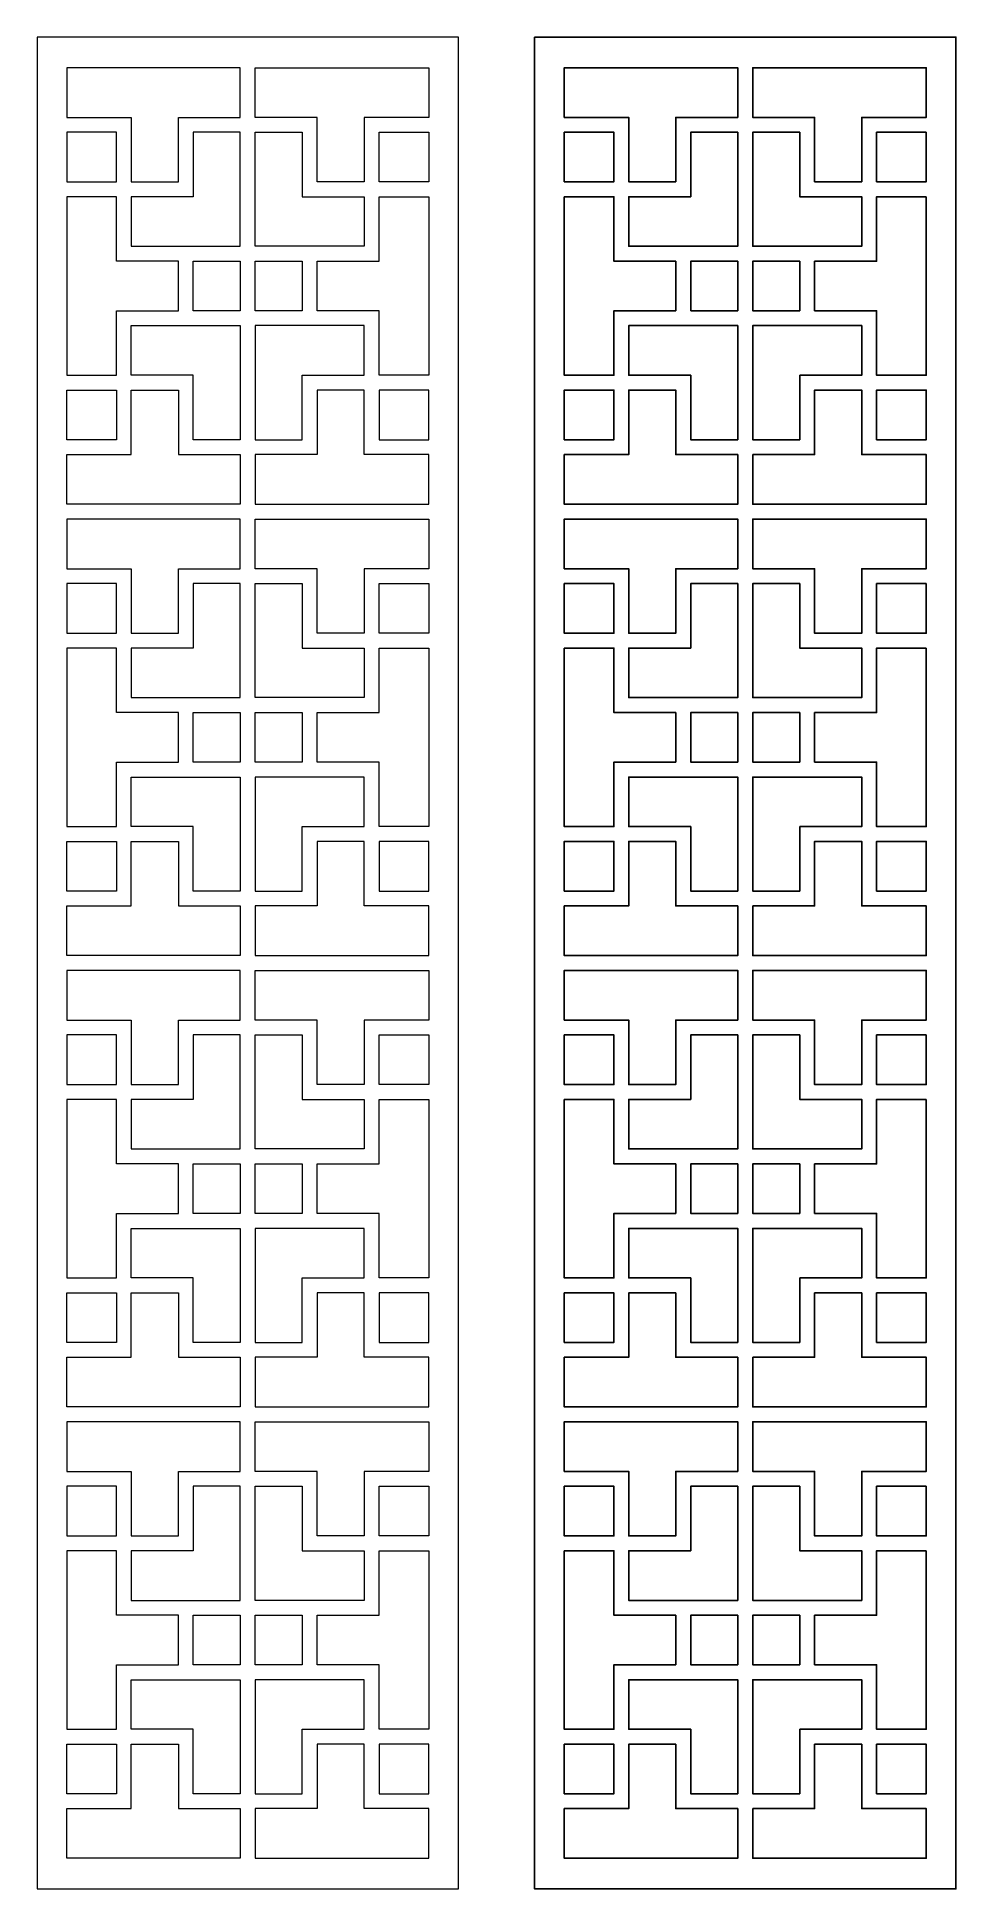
# Model space of a CAD drawing. Header units: centimetres. Extents: x 7.2 to 16.6, y -9.5 to 9.5.
import ezdxf

# ---------------------------------------------------------------- set-up
doc = ezdxf.new("R2010")
doc.units = ezdxf.units.CM
doc.header["$MEASUREMENT"] = 0
doc.layers.add('layer 1', color=7, linetype='Continuous')

msp = doc.modelspace()

# ---------------------------------------------------------------- linework, layer by layer
at = {"layer": 'layer 1', "color": 7, "lineweight": 9}
for points, knots in [([(7.16502, 9.5), (7.16502, 9.5), (7.16502, 9.5), (7.16502, 9.5), (7.16502, 9.5), (7.16502, 9.5), (11.49038, 9.5), (11.49038, 9.5), (11.49038, 9.5), (11.49038, 9.5), (11.49038, -9.5), (11.49038, -9.5), (11.49038, -9.5), (11.49038, -9.5), (7.16502, -9.5), (7.16502, -9.5), (7.16502, -9.5), (7.16502, -9.5), (7.16502, 9.5), (7.16502, 9.5)], [0, 0, 0, 0, 0.16666667, 0.16666667, 0.16666667, 0.16666667, 0.33333333, 0.33333333, 0.33333333, 0.33333333, 0.5, 0.5, 0.5, 0.5, 0.66666667, 0.66666667, 0.66666667, 0.66666667, 1, 1, 1, 1]), ([(9.25139, 8.67613), (9.25139, 8.67613), (9.25139, 8.67613), (9.25139, 8.67613), (9.25139, 8.67613), (9.03936, 8.67613), (8.82732, 8.67613), (8.61529, 8.67613), (8.61529, 8.67613), (8.61529, 8.67613), (8.61529, 8.01464), (8.61529, 8.01464), (8.61529, 8.01464), (8.61529, 8.01464), (8.13186, 8.01464), (8.13186, 8.01464), (8.13186, 8.01464), (8.13186, 8.01464), (8.13186, 8.67613), (8.13186, 8.67613), (8.13186, 8.67613), (7.91138, 8.67613), (7.69085, 8.67613), (7.47035, 8.67613), (7.47035, 8.67613), (7.47035, 8.67613), (7.47035, 9.18502), (7.47035, 9.18502), (7.47035, 9.18502), (7.47035, 9.18502), (9.25139, 9.18502), (9.25139, 9.18502), (9.25139, 9.18502), (9.25139, 9.18502), (9.25139, 8.67613), (9.25139, 8.67613)], [0, 0, 0, 0, 0.1, 0.1, 0.1, 0.1, 0.2, 0.2, 0.2, 0.2, 0.3, 0.3, 0.3, 0.3, 0.4, 0.4, 0.4, 0.4, 0.5, 0.5, 0.5, 0.5, 0.6, 0.6, 0.6, 0.6, 0.7, 0.7, 0.7, 0.7, 0.8, 0.8, 0.8, 0.8, 1, 1, 1, 1]), ([(9.40401, 8.67613), (9.40401, 8.67613), (9.40401, 8.67613), (9.40401, 8.67613), (9.40401, 8.67613), (9.61605, 8.67613), (9.82808, 8.67613), (10.04012, 8.67613), (10.04012, 8.67613), (10.04012, 8.67613), (10.04012, 8.01464), (10.04012, 8.01464), (10.04012, 8.01464), (10.04012, 8.01464), (10.52354, 8.01464), (10.52354, 8.01464), (10.52354, 8.01464), (10.52354, 8.01464), (10.52354, 8.67613), (10.52354, 8.67613), (10.52354, 8.67613), (10.74406, 8.67613), (10.96455, 8.67613), (11.18505, 8.67613), (11.18505, 8.67613), (11.18505, 8.67613), (11.18505, 9.18502), (11.18505, 9.18502), (11.18505, 9.18502), (11.18505, 9.18502), (9.40401, 9.18502), (9.40401, 9.18502), (9.40401, 9.18502), (9.40401, 9.18502), (9.40401, 8.67613), (9.40401, 8.67613)], [0, 0, 0, 0, 0.1, 0.1, 0.1, 0.1, 0.2, 0.2, 0.2, 0.2, 0.3, 0.3, 0.3, 0.3, 0.4, 0.4, 0.4, 0.4, 0.5, 0.5, 0.5, 0.5, 0.6, 0.6, 0.6, 0.6, 0.7, 0.7, 0.7, 0.7, 0.8, 0.8, 0.8, 0.8, 1, 1, 1, 1]), ([(7.47035, 8.52349), (7.47035, 8.52349), (7.47035, 8.52349), (7.47035, 8.52349), (7.47035, 8.52349), (7.47035, 8.52349), (7.97922, 8.52349), (7.97922, 8.52349), (7.97922, 8.52349), (7.97922, 8.52349), (7.97922, 8.01464), (7.97922, 8.01464), (7.97922, 8.01464), (7.97922, 8.01464), (7.47035, 8.01464), (7.47035, 8.01464), (7.47035, 8.01464), (7.47035, 8.01464), (7.47035, 8.52349), (7.47035, 8.52349)], [0, 0, 0, 0, 0.16666667, 0.16666667, 0.16666667, 0.16666667, 0.33333333, 0.33333333, 0.33333333, 0.33333333, 0.5, 0.5, 0.5, 0.5, 0.66666667, 0.66666667, 0.66666667, 0.66666667, 1, 1, 1, 1]), ([(8.76797, 7.86195), (8.76797, 7.86195), (8.76797, 7.86195), (8.76797, 7.86195), (8.76797, 7.86195), (8.76797, 7.86195), (8.76797, 8.52349), (8.76797, 8.52349), (8.76797, 8.52349), (8.76797, 8.52349), (9.25139, 8.52349), (9.25139, 8.52349), (9.25139, 8.52349), (9.25139, 8.52349), (9.25139, 7.3531), (9.25139, 7.3531), (9.25139, 7.3531), (8.83784, 7.3531), (8.4451, 7.3531), (8.13186, 7.3531), (8.13186, 7.3531), (8.13186, 7.3531), (8.13186, 7.86195), (8.13186, 7.86195), (8.13186, 7.86195), (8.3439, 7.86195), (8.55593, 7.86195), (8.76797, 7.86195)], [0, 0, 0, 0, 0.125, 0.125, 0.125, 0.125, 0.25, 0.25, 0.25, 0.25, 0.375, 0.375, 0.375, 0.375, 0.5, 0.5, 0.5, 0.5, 0.625, 0.625, 0.625, 0.625, 0.75, 0.75, 0.75, 0.75, 1, 1, 1, 1]), ([(9.88743, 7.86195), (9.88743, 7.86195), (9.88743, 7.86195), (9.88743, 7.86195), (9.88743, 7.86195), (9.88743, 7.86195), (9.88743, 8.52349), (9.88743, 8.52349), (9.88743, 8.52349), (9.88743, 8.52349), (9.40401, 8.52349), (9.40401, 8.52349), (9.40401, 8.52349), (9.40401, 8.52349), (9.40401, 7.3531), (9.40401, 7.3531), (9.40401, 7.3531), (9.81756, 7.3531), (10.21034, 7.3531), (10.52354, 7.3531), (10.52354, 7.3531), (10.52354, 7.3531), (10.52354, 7.86195), (10.52354, 7.86195), (10.52354, 7.86195), (10.3115, 7.86195), (10.09947, 7.86195), (9.88743, 7.86195)], [0, 0, 0, 0, 0.125, 0.125, 0.125, 0.125, 0.25, 0.25, 0.25, 0.25, 0.375, 0.375, 0.375, 0.375, 0.5, 0.5, 0.5, 0.5, 0.625, 0.625, 0.625, 0.625, 0.75, 0.75, 0.75, 0.75, 1, 1, 1, 1]), ([(11.18505, 8.52349), (11.18505, 8.52349), (11.18505, 8.52349), (11.18505, 8.52349), (11.18505, 8.52349), (11.18505, 8.52349), (10.6762, 8.52349), (10.6762, 8.52349), (10.6762, 8.52349), (10.6762, 8.52349), (10.6762, 8.01464), (10.6762, 8.01464), (10.6762, 8.01464), (10.6762, 8.01464), (11.18505, 8.01464), (11.18505, 8.01464), (11.18505, 8.01464), (11.18505, 8.01464), (11.18505, 8.52349), (11.18505, 8.52349)], [0, 0, 0, 0, 0.16666667, 0.16666667, 0.16666667, 0.16666667, 0.33333333, 0.33333333, 0.33333333, 0.33333333, 0.5, 0.5, 0.5, 0.5, 0.66666667, 0.66666667, 0.66666667, 0.66666667, 1, 1, 1, 1]), ([(7.47035, 7.86195), (7.47035, 7.86195), (7.47035, 7.86195), (7.47035, 7.86195), (7.47035, 7.86195), (7.47035, 7.86195), (7.97922, 7.86195), (7.97922, 7.86195), (7.97922, 7.86195), (7.97922, 7.86195), (7.97922, 7.20044), (7.97922, 7.20044), (7.97922, 7.20044), (7.97922, 7.20044), (8.61529, 7.20044), (8.61529, 7.20044), (8.61529, 7.20044), (8.61529, 7.20044), (8.61529, 6.69159), (8.61529, 6.69159), (8.61529, 6.69159), (8.61529, 6.69159), (7.97922, 6.69159), (7.97922, 6.69159), (7.97922, 6.69159), (7.97922, 6.69159), (7.97922, 6.03005), (7.97922, 6.03005), (7.97922, 6.03005), (7.97922, 6.03005), (7.47035, 6.03005), (7.47035, 6.03005), (7.47035, 6.03005), (7.47035, 6.03005), (7.47035, 7.86195), (7.47035, 7.86195)], [0, 0, 0, 0, 0.1, 0.1, 0.1, 0.1, 0.2, 0.2, 0.2, 0.2, 0.3, 0.3, 0.3, 0.3, 0.4, 0.4, 0.4, 0.4, 0.5, 0.5, 0.5, 0.5, 0.6, 0.6, 0.6, 0.6, 0.7, 0.7, 0.7, 0.7, 0.8, 0.8, 0.8, 0.8, 1, 1, 1, 1]), ([(11.18505, 7.86195), (11.18505, 7.86195), (11.18505, 7.86195), (11.18505, 7.86195), (11.18505, 7.86195), (11.18505, 7.86195), (10.6762, 7.86195), (10.6762, 7.86195), (10.6762, 7.86195), (10.6762, 7.86195), (10.6762, 7.20044), (10.6762, 7.20044), (10.6762, 7.20044), (10.6762, 7.20044), (10.04012, 7.20044), (10.04012, 7.20044), (10.04012, 7.20044), (10.04012, 7.20044), (10.04012, 6.69159), (10.04012, 6.69159), (10.04012, 6.69159), (10.04012, 6.69159), (10.6762, 6.69159), (10.6762, 6.69159), (10.6762, 6.69159), (10.6762, 6.69159), (10.6762, 6.03005), (10.6762, 6.03005), (10.6762, 6.03005), (10.6762, 6.03005), (11.18505, 6.03005), (11.18505, 6.03005), (11.18505, 6.03005), (11.18505, 6.03005), (11.18505, 7.86195), (11.18505, 7.86195)], [0, 0, 0, 0, 0.1, 0.1, 0.1, 0.1, 0.2, 0.2, 0.2, 0.2, 0.3, 0.3, 0.3, 0.3, 0.4, 0.4, 0.4, 0.4, 0.5, 0.5, 0.5, 0.5, 0.6, 0.6, 0.6, 0.6, 0.7, 0.7, 0.7, 0.7, 0.8, 0.8, 0.8, 0.8, 1, 1, 1, 1]), ([(8.76797, 6.69159), (8.76797, 6.69159), (9.25139, 6.69159), (9.25139, 6.69159), (9.25139, 6.69159), (9.25139, 6.69159), (9.25139, 7.20044), (9.25139, 7.20044), (9.25139, 7.20044), (9.25139, 7.20044), (8.76797, 7.20044), (8.76797, 7.20044), (8.76797, 7.20044), (8.76797, 7.20044), (8.76797, 6.69159), (8.76797, 6.69159)], [0, 0, 0, 0, 0.2, 0.2, 0.2, 0.2, 0.4, 0.4, 0.4, 0.4, 0.6, 0.6, 0.6, 0.6, 1, 1, 1, 1]), ([(9.88743, 7.20044), (9.88743, 7.20044), (9.88743, 7.20044), (9.88743, 7.20044), (9.88743, 7.20044), (9.88743, 7.20044), (9.40401, 7.20044), (9.40401, 7.20044), (9.40401, 7.20044), (9.40401, 7.20044), (9.40401, 6.69159), (9.40401, 6.69159), (9.40401, 6.69159), (9.40401, 6.69159), (9.88743, 6.69159), (9.88743, 6.69159), (9.88743, 6.69159), (9.88743, 6.69159), (9.88743, 7.20044), (9.88743, 7.20044)], [0, 0, 0, 0, 0.16666667, 0.16666667, 0.16666667, 0.16666667, 0.33333333, 0.33333333, 0.33333333, 0.33333333, 0.5, 0.5, 0.5, 0.5, 0.66666667, 0.66666667, 0.66666667, 0.66666667, 1, 1, 1, 1]), ([(8.76797, 6.03005), (8.76797, 6.03005), (8.76797, 6.03005), (8.76797, 6.03005), (8.76797, 6.03005), (8.76797, 6.03005), (8.76797, 5.36854), (8.76797, 5.36854), (8.76797, 5.36854), (8.76797, 5.36854), (9.25139, 5.36854), (9.25139, 5.36854), (9.25139, 5.36854), (9.25139, 5.36854), (9.25139, 6.5389), (9.25139, 6.5389), (9.25139, 6.5389), (8.83784, 6.5389), (8.4451, 6.5389), (8.13186, 6.5389), (8.13186, 6.5389), (8.13186, 6.5389), (8.13186, 6.03005), (8.13186, 6.03005), (8.13186, 6.03005), (8.3439, 6.03005), (8.55593, 6.03005), (8.76797, 6.03005)], [0, 0, 0, 0, 0.125, 0.125, 0.125, 0.125, 0.25, 0.25, 0.25, 0.25, 0.375, 0.375, 0.375, 0.375, 0.5, 0.5, 0.5, 0.5, 0.625, 0.625, 0.625, 0.625, 0.75, 0.75, 0.75, 0.75, 1, 1, 1, 1]), ([(9.88743, 6.03005), (9.88743, 6.03005), (9.88743, 6.03005), (9.88743, 6.03005), (9.88743, 6.03005), (9.88743, 6.03005), (9.88743, 5.36854), (9.88743, 5.36854), (9.88743, 5.36854), (9.88743, 5.36854), (9.40401, 5.36854), (9.40401, 5.36854), (9.40401, 5.36854), (9.40401, 5.36854), (9.40401, 6.5389), (9.40401, 6.5389), (9.40401, 6.5389), (9.81756, 6.5389), (10.21034, 6.5389), (10.52354, 6.5389), (10.52354, 6.5389), (10.52354, 6.5389), (10.52354, 6.03005), (10.52354, 6.03005), (10.52354, 6.03005), (10.3115, 6.03005), (10.09947, 6.03005), (9.88743, 6.03005)], [0, 0, 0, 0, 0.125, 0.125, 0.125, 0.125, 0.25, 0.25, 0.25, 0.25, 0.375, 0.375, 0.375, 0.375, 0.5, 0.5, 0.5, 0.5, 0.625, 0.625, 0.625, 0.625, 0.75, 0.75, 0.75, 0.75, 1, 1, 1, 1]), ([(7.47035, 5.36854), (7.47035, 5.36854), (7.47035, 5.36854), (7.47035, 5.36854), (7.47035, 5.36854), (7.47035, 5.36854), (7.97922, 5.36854), (7.97922, 5.36854), (7.97922, 5.36854), (7.97922, 5.36854), (7.97922, 5.87739), (7.97922, 5.87739), (7.97922, 5.87739), (7.97922, 5.87739), (7.47035, 5.87739), (7.47035, 5.87739), (7.47035, 5.87739), (7.47035, 5.87739), (7.47035, 5.36854), (7.47035, 5.36854)], [0, 0, 0, 0, 0.16666667, 0.16666667, 0.16666667, 0.16666667, 0.33333333, 0.33333333, 0.33333333, 0.33333333, 0.5, 0.5, 0.5, 0.5, 0.66666667, 0.66666667, 0.66666667, 0.66666667, 1, 1, 1, 1]), ([(9.25139, 5.21585), (9.25139, 5.21585), (9.25139, 5.21585), (9.25139, 5.21585), (9.25139, 5.21585), (9.03936, 5.21585), (8.82732, 5.21585), (8.61529, 5.21585), (8.61529, 5.21585), (8.61529, 5.21585), (8.61529, 5.87739), (8.61529, 5.87739), (8.61529, 5.87739), (8.61529, 5.87739), (8.13186, 5.87739), (8.13186, 5.87739), (8.13186, 5.87739), (8.13186, 5.87739), (8.13186, 5.21585), (8.13186, 5.21585), (8.13186, 5.21585), (7.91138, 5.21585), (7.69085, 5.21585), (7.47035, 5.21585), (7.47035, 5.21585), (7.47035, 5.21585), (7.47035, 4.707), (7.47035, 4.707), (7.47035, 4.707), (7.47035, 4.707), (9.25139, 4.707), (9.25139, 4.707), (9.25139, 4.707), (9.25139, 4.707), (9.25139, 5.21585), (9.25139, 5.21585)], [0, 0, 0, 0, 0.1, 0.1, 0.1, 0.1, 0.2, 0.2, 0.2, 0.2, 0.3, 0.3, 0.3, 0.3, 0.4, 0.4, 0.4, 0.4, 0.5, 0.5, 0.5, 0.5, 0.6, 0.6, 0.6, 0.6, 0.7, 0.7, 0.7, 0.7, 0.8, 0.8, 0.8, 0.8, 1, 1, 1, 1]), ([(9.40401, 5.21585), (9.40401, 5.21585), (9.40401, 5.21585), (9.40401, 5.21585), (9.40401, 5.21585), (9.61605, 5.21585), (9.82808, 5.21585), (10.04012, 5.21585), (10.04012, 5.21585), (10.04012, 5.21585), (10.04012, 5.87739), (10.04012, 5.87739), (10.04012, 5.87739), (10.04012, 5.87739), (10.52354, 5.87739), (10.52354, 5.87739), (10.52354, 5.87739), (10.52354, 5.87739), (10.52354, 5.21585), (10.52354, 5.21585), (10.52354, 5.21585), (10.74406, 5.21585), (10.96455, 5.21585), (11.18505, 5.21585), (11.18505, 5.21585), (11.18505, 5.21585), (11.18505, 4.707), (11.18505, 4.707), (11.18505, 4.707), (11.18505, 4.707), (9.40401, 4.707), (9.40401, 4.707), (9.40401, 4.707), (9.40401, 4.707), (9.40401, 5.21585), (9.40401, 5.21585)], [0, 0, 0, 0, 0.1, 0.1, 0.1, 0.1, 0.2, 0.2, 0.2, 0.2, 0.3, 0.3, 0.3, 0.3, 0.4, 0.4, 0.4, 0.4, 0.5, 0.5, 0.5, 0.5, 0.6, 0.6, 0.6, 0.6, 0.7, 0.7, 0.7, 0.7, 0.8, 0.8, 0.8, 0.8, 1, 1, 1, 1]), ([(11.18505, 5.36854), (11.18505, 5.36854), (11.18505, 5.36854), (11.18505, 5.36854), (11.18505, 5.36854), (11.18505, 5.36854), (10.6762, 5.36854), (10.6762, 5.36854), (10.6762, 5.36854), (10.6762, 5.36854), (10.6762, 5.87739), (10.6762, 5.87739), (10.6762, 5.87739), (10.6762, 5.87739), (11.18505, 5.87739), (11.18505, 5.87739), (11.18505, 5.87739), (11.18505, 5.87739), (11.18505, 5.36854), (11.18505, 5.36854)], [0, 0, 0, 0, 0.16666667, 0.16666667, 0.16666667, 0.16666667, 0.33333333, 0.33333333, 0.33333333, 0.33333333, 0.5, 0.5, 0.5, 0.5, 0.66666667, 0.66666667, 0.66666667, 0.66666667, 1, 1, 1, 1]), ([(9.25139, 4.04547), (9.25139, 4.04547), (9.25139, 4.04547), (9.25139, 4.04547), (9.25139, 4.04547), (9.03936, 4.04547), (8.82732, 4.04547), (8.61529, 4.04547), (8.61529, 4.04547), (8.61529, 4.04547), (8.61529, 3.38395), (8.61529, 3.38395), (8.61529, 3.38395), (8.61529, 3.38395), (8.13186, 3.38395), (8.13186, 3.38395), (8.13186, 3.38395), (8.13186, 3.38395), (8.13186, 4.04547), (8.13186, 4.04547), (8.13186, 4.04547), (7.91138, 4.04547), (7.69085, 4.04547), (7.47035, 4.04547), (7.47035, 4.04547), (7.47035, 4.04547), (7.47035, 4.55436), (7.47035, 4.55436), (7.47035, 4.55436), (7.47035, 4.55436), (9.25139, 4.55436), (9.25139, 4.55436), (9.25139, 4.55436), (9.25139, 4.55436), (9.25139, 4.04547), (9.25139, 4.04547)], [0, 0, 0, 0, 0.1, 0.1, 0.1, 0.1, 0.2, 0.2, 0.2, 0.2, 0.3, 0.3, 0.3, 0.3, 0.4, 0.4, 0.4, 0.4, 0.5, 0.5, 0.5, 0.5, 0.6, 0.6, 0.6, 0.6, 0.7, 0.7, 0.7, 0.7, 0.8, 0.8, 0.8, 0.8, 1, 1, 1, 1]), ([(9.40401, 4.04547), (9.40401, 4.04547), (9.40401, 4.04547), (9.40401, 4.04547), (9.40401, 4.04547), (9.61605, 4.04547), (9.82808, 4.04547), (10.04012, 4.04547), (10.04012, 4.04547), (10.04012, 4.04547), (10.04012, 3.38395), (10.04012, 3.38395), (10.04012, 3.38395), (10.04012, 3.38395), (10.52354, 3.38395), (10.52354, 3.38395), (10.52354, 3.38395), (10.52354, 3.38395), (10.52354, 4.04547), (10.52354, 4.04547), (10.52354, 4.04547), (10.74406, 4.04547), (10.96455, 4.04547), (11.18505, 4.04547), (11.18505, 4.04547), (11.18505, 4.04547), (11.18505, 4.55436), (11.18505, 4.55436), (11.18505, 4.55436), (11.18505, 4.55436), (9.40401, 4.55436), (9.40401, 4.55436), (9.40401, 4.55436), (9.40401, 4.55436), (9.40401, 4.04547), (9.40401, 4.04547)], [0, 0, 0, 0, 0.1, 0.1, 0.1, 0.1, 0.2, 0.2, 0.2, 0.2, 0.3, 0.3, 0.3, 0.3, 0.4, 0.4, 0.4, 0.4, 0.5, 0.5, 0.5, 0.5, 0.6, 0.6, 0.6, 0.6, 0.7, 0.7, 0.7, 0.7, 0.8, 0.8, 0.8, 0.8, 1, 1, 1, 1]), ([(7.47035, 3.8928), (7.47035, 3.8928), (7.47035, 3.8928), (7.47035, 3.8928), (7.47035, 3.8928), (7.47035, 3.8928), (7.97922, 3.8928), (7.97922, 3.8928), (7.97922, 3.8928), (7.97922, 3.8928), (7.97922, 3.38395), (7.97922, 3.38395), (7.97922, 3.38395), (7.97922, 3.38395), (7.47035, 3.38395), (7.47035, 3.38395), (7.47035, 3.38395), (7.47035, 3.38395), (7.47035, 3.8928), (7.47035, 3.8928)], [0, 0, 0, 0, 0.16666667, 0.16666667, 0.16666667, 0.16666667, 0.33333333, 0.33333333, 0.33333333, 0.33333333, 0.5, 0.5, 0.5, 0.5, 0.66666667, 0.66666667, 0.66666667, 0.66666667, 1, 1, 1, 1]), ([(8.76797, 3.23131), (8.76797, 3.23131), (8.76797, 3.23131), (8.76797, 3.23131), (8.76797, 3.23131), (8.76797, 3.23131), (8.76797, 3.8928), (8.76797, 3.8928), (8.76797, 3.8928), (8.76797, 3.8928), (9.25139, 3.8928), (9.25139, 3.8928), (9.25139, 3.8928), (9.25139, 3.8928), (9.25139, 2.72241), (9.25139, 2.72241), (9.25139, 2.72241), (8.83784, 2.72241), (8.4451, 2.72241), (8.13186, 2.72241), (8.13186, 2.72241), (8.13186, 2.72241), (8.13186, 3.23131), (8.13186, 3.23131), (8.13186, 3.23131), (8.3439, 3.23131), (8.55593, 3.23131), (8.76797, 3.23131)], [0, 0, 0, 0, 0.125, 0.125, 0.125, 0.125, 0.25, 0.25, 0.25, 0.25, 0.375, 0.375, 0.375, 0.375, 0.5, 0.5, 0.5, 0.5, 0.625, 0.625, 0.625, 0.625, 0.75, 0.75, 0.75, 0.75, 1, 1, 1, 1]), ([(9.88743, 3.23131), (9.88743, 3.23131), (9.88743, 3.23131), (9.88743, 3.23131), (9.88743, 3.23131), (9.88743, 3.23131), (9.88743, 3.8928), (9.88743, 3.8928), (9.88743, 3.8928), (9.88743, 3.8928), (9.40401, 3.8928), (9.40401, 3.8928), (9.40401, 3.8928), (9.40401, 3.8928), (9.40401, 2.72241), (9.40401, 2.72241), (9.40401, 2.72241), (9.81756, 2.72241), (10.21034, 2.72241), (10.52354, 2.72241), (10.52354, 2.72241), (10.52354, 2.72241), (10.52354, 3.23131), (10.52354, 3.23131), (10.52354, 3.23131), (10.3115, 3.23131), (10.09947, 3.23131), (9.88743, 3.23131)], [0, 0, 0, 0, 0.125, 0.125, 0.125, 0.125, 0.25, 0.25, 0.25, 0.25, 0.375, 0.375, 0.375, 0.375, 0.5, 0.5, 0.5, 0.5, 0.625, 0.625, 0.625, 0.625, 0.75, 0.75, 0.75, 0.75, 1, 1, 1, 1]), ([(11.18505, 3.8928), (11.18505, 3.8928), (11.18505, 3.8928), (11.18505, 3.8928), (11.18505, 3.8928), (11.18505, 3.8928), (10.6762, 3.8928), (10.6762, 3.8928), (10.6762, 3.8928), (10.6762, 3.8928), (10.6762, 3.38395), (10.6762, 3.38395), (10.6762, 3.38395), (10.6762, 3.38395), (11.18505, 3.38395), (11.18505, 3.38395), (11.18505, 3.38395), (11.18505, 3.38395), (11.18505, 3.8928), (11.18505, 3.8928)], [0, 0, 0, 0, 0.16666667, 0.16666667, 0.16666667, 0.16666667, 0.33333333, 0.33333333, 0.33333333, 0.33333333, 0.5, 0.5, 0.5, 0.5, 0.66666667, 0.66666667, 0.66666667, 0.66666667, 1, 1, 1, 1]), ([(7.47035, 3.23131), (7.47035, 3.23131), (7.47035, 3.23131), (7.47035, 3.23131), (7.47035, 3.23131), (7.47035, 3.23131), (7.97922, 3.23131), (7.97922, 3.23131), (7.97922, 3.23131), (7.97922, 3.23131), (7.97922, 2.56977), (7.97922, 2.56977), (7.97922, 2.56977), (7.97922, 2.56977), (8.61529, 2.56977), (8.61529, 2.56977), (8.61529, 2.56977), (8.61529, 2.56977), (8.61529, 2.06092), (8.61529, 2.06092), (8.61529, 2.06092), (8.61529, 2.06092), (7.97922, 2.06092), (7.97922, 2.06092), (7.97922, 2.06092), (7.97922, 2.06092), (7.97922, 1.39936), (7.97922, 1.39936), (7.97922, 1.39936), (7.97922, 1.39936), (7.47035, 1.39936), (7.47035, 1.39936), (7.47035, 1.39936), (7.47035, 1.39936), (7.47035, 3.23131), (7.47035, 3.23131)], [0, 0, 0, 0, 0.1, 0.1, 0.1, 0.1, 0.2, 0.2, 0.2, 0.2, 0.3, 0.3, 0.3, 0.3, 0.4, 0.4, 0.4, 0.4, 0.5, 0.5, 0.5, 0.5, 0.6, 0.6, 0.6, 0.6, 0.7, 0.7, 0.7, 0.7, 0.8, 0.8, 0.8, 0.8, 1, 1, 1, 1]), ([(11.18505, 3.23131), (11.18505, 3.23131), (11.18505, 3.23131), (11.18505, 3.23131), (11.18505, 3.23131), (11.18505, 3.23131), (10.6762, 3.23131), (10.6762, 3.23131), (10.6762, 3.23131), (10.6762, 3.23131), (10.6762, 2.56977), (10.6762, 2.56977), (10.6762, 2.56977), (10.6762, 2.56977), (10.04012, 2.56977), (10.04012, 2.56977), (10.04012, 2.56977), (10.04012, 2.56977), (10.04012, 2.06092), (10.04012, 2.06092), (10.04012, 2.06092), (10.04012, 2.06092), (10.6762, 2.06092), (10.6762, 2.06092), (10.6762, 2.06092), (10.6762, 2.06092), (10.6762, 1.39936), (10.6762, 1.39936), (10.6762, 1.39936), (10.6762, 1.39936), (11.18505, 1.39936), (11.18505, 1.39936), (11.18505, 1.39936), (11.18505, 1.39936), (11.18505, 3.23131), (11.18505, 3.23131)], [0, 0, 0, 0, 0.1, 0.1, 0.1, 0.1, 0.2, 0.2, 0.2, 0.2, 0.3, 0.3, 0.3, 0.3, 0.4, 0.4, 0.4, 0.4, 0.5, 0.5, 0.5, 0.5, 0.6, 0.6, 0.6, 0.6, 0.7, 0.7, 0.7, 0.7, 0.8, 0.8, 0.8, 0.8, 1, 1, 1, 1]), ([(8.76797, 2.06092), (8.76797, 2.06092), (8.76797, 2.06092), (8.76797, 2.06092), (8.76797, 2.06092), (8.76797, 2.06092), (9.25139, 2.06092), (9.25139, 2.06092), (9.25139, 2.06092), (9.25139, 2.06092), (9.25139, 2.56977), (9.25139, 2.56977), (9.25139, 2.56977), (9.25139, 2.56977), (8.76797, 2.56977), (8.76797, 2.56977), (8.76797, 2.56977), (8.76797, 2.56977), (8.76797, 2.06092), (8.76797, 2.06092)], [0, 0, 0, 0, 0.16666667, 0.16666667, 0.16666667, 0.16666667, 0.33333333, 0.33333333, 0.33333333, 0.33333333, 0.5, 0.5, 0.5, 0.5, 0.66666667, 0.66666667, 0.66666667, 0.66666667, 1, 1, 1, 1]), ([(9.88743, 2.56977), (9.88743, 2.56977), (9.88743, 2.56977), (9.88743, 2.56977), (9.88743, 2.56977), (9.88743, 2.56977), (9.40401, 2.56977), (9.40401, 2.56977), (9.40401, 2.56977), (9.40401, 2.56977), (9.40401, 2.06092), (9.40401, 2.06092), (9.40401, 2.06092), (9.40401, 2.06092), (9.88743, 2.06092), (9.88743, 2.06092), (9.88743, 2.06092), (9.88743, 2.06092), (9.88743, 2.56977), (9.88743, 2.56977)], [0, 0, 0, 0, 0.16666667, 0.16666667, 0.16666667, 0.16666667, 0.33333333, 0.33333333, 0.33333333, 0.33333333, 0.5, 0.5, 0.5, 0.5, 0.66666667, 0.66666667, 0.66666667, 0.66666667, 1, 1, 1, 1]), ([(8.76797, 1.39936), (8.76797, 1.39936), (8.76797, 1.39936), (8.76797, 1.39936), (8.76797, 1.39936), (8.76797, 1.39936), (8.76797, 0.73787), (8.76797, 0.73787), (8.76797, 0.73787), (8.76797, 0.73787), (9.25139, 0.73787), (9.25139, 0.73787), (9.25139, 0.73787), (9.25139, 0.73787), (9.25139, 1.90824), (9.25139, 1.90824), (9.25139, 1.90824), (8.83784, 1.90824), (8.4451, 1.90824), (8.13186, 1.90824), (8.13186, 1.90824), (8.13186, 1.90824), (8.13186, 1.39936), (8.13186, 1.39936), (8.13186, 1.39936), (8.3439, 1.39936), (8.55593, 1.39936), (8.76797, 1.39936)], [0, 0, 0, 0, 0.125, 0.125, 0.125, 0.125, 0.25, 0.25, 0.25, 0.25, 0.375, 0.375, 0.375, 0.375, 0.5, 0.5, 0.5, 0.5, 0.625, 0.625, 0.625, 0.625, 0.75, 0.75, 0.75, 0.75, 1, 1, 1, 1]), ([(9.88743, 1.39936), (9.88743, 1.39936), (9.88743, 1.39936), (9.88743, 1.39936), (9.88743, 1.39936), (9.88743, 1.39936), (9.88743, 0.73787), (9.88743, 0.73787), (9.88743, 0.73787), (9.88743, 0.73787), (9.40401, 0.73787), (9.40401, 0.73787), (9.40401, 0.73787), (9.40401, 0.73787), (9.40401, 1.90824), (9.40401, 1.90824), (9.40401, 1.90824), (9.81756, 1.90824), (10.21034, 1.90824), (10.52354, 1.90824), (10.52354, 1.90824), (10.52354, 1.90824), (10.52354, 1.39936), (10.52354, 1.39936), (10.52354, 1.39936), (10.3115, 1.39936), (10.09947, 1.39936), (9.88743, 1.39936)], [0, 0, 0, 0, 0.125, 0.125, 0.125, 0.125, 0.25, 0.25, 0.25, 0.25, 0.375, 0.375, 0.375, 0.375, 0.5, 0.5, 0.5, 0.5, 0.625, 0.625, 0.625, 0.625, 0.75, 0.75, 0.75, 0.75, 1, 1, 1, 1]), ([(7.47035, 0.73787), (7.47035, 0.73787), (7.47035, 0.73787), (7.47035, 0.73787), (7.47035, 0.73787), (7.47035, 0.73787), (7.97922, 0.73787), (7.97922, 0.73787), (7.97922, 0.73787), (7.97922, 0.73787), (7.97922, 1.24672), (7.97922, 1.24672), (7.97922, 1.24672), (7.97922, 1.24672), (7.47035, 1.24672), (7.47035, 1.24672), (7.47035, 1.24672), (7.47035, 1.24672), (7.47035, 0.73787), (7.47035, 0.73787)], [0, 0, 0, 0, 0.16666667, 0.16666667, 0.16666667, 0.16666667, 0.33333333, 0.33333333, 0.33333333, 0.33333333, 0.5, 0.5, 0.5, 0.5, 0.66666667, 0.66666667, 0.66666667, 0.66666667, 1, 1, 1, 1]), ([(9.25139, 0.58519), (9.25139, 0.58519), (9.25139, 0.58519), (9.25139, 0.58519), (9.25139, 0.58519), (9.03936, 0.58519), (8.82732, 0.58519), (8.61529, 0.58519), (8.61529, 0.58519), (8.61529, 0.58519), (8.61529, 1.24672), (8.61529, 1.24672), (8.61529, 1.24672), (8.61529, 1.24672), (8.13186, 1.24672), (8.13186, 1.24672), (8.13186, 1.24672), (8.13186, 1.24672), (8.13186, 0.58519), (8.13186, 0.58519), (8.13186, 0.58519), (7.91138, 0.58519), (7.69085, 0.58519), (7.47035, 0.58519), (7.47035, 0.58519), (7.47035, 0.58519), (7.47035, 0.07633), (7.47035, 0.07633), (7.47035, 0.07633), (7.47035, 0.07633), (9.25139, 0.07633), (9.25139, 0.07633), (9.25139, 0.07633), (9.25139, 0.07633), (9.25139, 0.58519), (9.25139, 0.58519)], [0, 0, 0, 0, 0.1, 0.1, 0.1, 0.1, 0.2, 0.2, 0.2, 0.2, 0.3, 0.3, 0.3, 0.3, 0.4, 0.4, 0.4, 0.4, 0.5, 0.5, 0.5, 0.5, 0.6, 0.6, 0.6, 0.6, 0.7, 0.7, 0.7, 0.7, 0.8, 0.8, 0.8, 0.8, 1, 1, 1, 1]), ([(9.40401, 0.58519), (9.40401, 0.58519), (9.40401, 0.58519), (9.40401, 0.58519), (9.40401, 0.58519), (9.61605, 0.58519), (9.82808, 0.58519), (10.04012, 0.58519), (10.04012, 0.58519), (10.04012, 0.58519), (10.04012, 1.24672), (10.04012, 1.24672), (10.04012, 1.24672), (10.04012, 1.24672), (10.52354, 1.24672), (10.52354, 1.24672), (10.52354, 1.24672), (10.52354, 1.24672), (10.52354, 0.58519), (10.52354, 0.58519), (10.52354, 0.58519), (10.74406, 0.58519), (10.96455, 0.58519), (11.18505, 0.58519), (11.18505, 0.58519), (11.18505, 0.58519), (11.18505, 0.07633), (11.18505, 0.07633), (11.18505, 0.07633), (11.18505, 0.07633), (9.40401, 0.07633), (9.40401, 0.07633), (9.40401, 0.07633), (9.40401, 0.07633), (9.40401, 0.58519), (9.40401, 0.58519)], [0, 0, 0, 0, 0.1, 0.1, 0.1, 0.1, 0.2, 0.2, 0.2, 0.2, 0.3, 0.3, 0.3, 0.3, 0.4, 0.4, 0.4, 0.4, 0.5, 0.5, 0.5, 0.5, 0.6, 0.6, 0.6, 0.6, 0.7, 0.7, 0.7, 0.7, 0.8, 0.8, 0.8, 0.8, 1, 1, 1, 1]), ([(11.18505, 0.73787), (11.18505, 0.73787), (11.18505, 0.73787), (11.18505, 0.73787), (11.18505, 0.73787), (11.18505, 0.73787), (10.6762, 0.73787), (10.6762, 0.73787), (10.6762, 0.73787), (10.6762, 0.73787), (10.6762, 1.24672), (10.6762, 1.24672), (10.6762, 1.24672), (10.6762, 1.24672), (11.18505, 1.24672), (11.18505, 1.24672), (11.18505, 1.24672), (11.18505, 1.24672), (11.18505, 0.73787), (11.18505, 0.73787)], [0, 0, 0, 0, 0.16666667, 0.16666667, 0.16666667, 0.16666667, 0.33333333, 0.33333333, 0.33333333, 0.33333333, 0.5, 0.5, 0.5, 0.5, 0.66666667, 0.66666667, 0.66666667, 0.66666667, 1, 1, 1, 1]), ([(9.25139, -0.5852), (9.25139, -0.5852), (9.25139, -0.5852), (9.25139, -0.5852), (9.25139, -0.5852), (9.03936, -0.5852), (8.82732, -0.5852), (8.61529, -0.5852), (8.61529, -0.5852), (8.61529, -0.5852), (8.61529, -1.24672), (8.61529, -1.24672), (8.61529, -1.24672), (8.61529, -1.24672), (8.13186, -1.24672), (8.13186, -1.24672), (8.13186, -1.24672), (8.13186, -1.24672), (8.13186, -0.5852), (8.13186, -0.5852), (8.13186, -0.5852), (7.91138, -0.5852), (7.69085, -0.5852), (7.47035, -0.5852), (7.47035, -0.5852), (7.47035, -0.5852), (7.47035, -0.07635), (7.47035, -0.07635), (7.47035, -0.07635), (7.47035, -0.07635), (9.25139, -0.07635), (9.25139, -0.07635), (9.25139, -0.07635), (9.25139, -0.07635), (9.25139, -0.5852), (9.25139, -0.5852)], [0, 0, 0, 0, 0.1, 0.1, 0.1, 0.1, 0.2, 0.2, 0.2, 0.2, 0.3, 0.3, 0.3, 0.3, 0.4, 0.4, 0.4, 0.4, 0.5, 0.5, 0.5, 0.5, 0.6, 0.6, 0.6, 0.6, 0.7, 0.7, 0.7, 0.7, 0.8, 0.8, 0.8, 0.8, 1, 1, 1, 1]), ([(9.40401, -0.5852), (9.40401, -0.5852), (9.40401, -0.5852), (9.40401, -0.5852), (9.40401, -0.5852), (9.61605, -0.5852), (9.82808, -0.5852), (10.04012, -0.5852), (10.04012, -0.5852), (10.04012, -0.5852), (10.04012, -1.24672), (10.04012, -1.24672), (10.04012, -1.24672), (10.04012, -1.24672), (10.52354, -1.24672), (10.52354, -1.24672), (10.52354, -1.24672), (10.52354, -1.24672), (10.52354, -0.5852), (10.52354, -0.5852), (10.52354, -0.5852), (10.74406, -0.5852), (10.96455, -0.5852), (11.18505, -0.5852), (11.18505, -0.5852), (11.18505, -0.5852), (11.18505, -0.07635), (11.18505, -0.07635), (11.18505, -0.07635), (11.18505, -0.07635), (9.40401, -0.07635), (9.40401, -0.07635), (9.40401, -0.07635), (9.40401, -0.07635), (9.40401, -0.5852), (9.40401, -0.5852)], [0, 0, 0, 0, 0.1, 0.1, 0.1, 0.1, 0.2, 0.2, 0.2, 0.2, 0.3, 0.3, 0.3, 0.3, 0.4, 0.4, 0.4, 0.4, 0.5, 0.5, 0.5, 0.5, 0.6, 0.6, 0.6, 0.6, 0.7, 0.7, 0.7, 0.7, 0.8, 0.8, 0.8, 0.8, 1, 1, 1, 1]), ([(7.47035, -0.73786), (7.47035, -0.73786), (7.47035, -0.73786), (7.47035, -0.73786), (7.47035, -0.73786), (7.47035, -0.73786), (7.97922, -0.73786), (7.97922, -0.73786), (7.97922, -0.73786), (7.97922, -0.73786), (7.97922, -1.24672), (7.97922, -1.24672), (7.97922, -1.24672), (7.97922, -1.24672), (7.47035, -1.24672), (7.47035, -1.24672), (7.47035, -1.24672), (7.47035, -1.24672), (7.47035, -0.73786), (7.47035, -0.73786)], [0, 0, 0, 0, 0.16666667, 0.16666667, 0.16666667, 0.16666667, 0.33333333, 0.33333333, 0.33333333, 0.33333333, 0.5, 0.5, 0.5, 0.5, 0.66666667, 0.66666667, 0.66666667, 0.66666667, 1, 1, 1, 1]), ([(8.76797, -1.39936), (8.76797, -1.39936), (8.76797, -1.39936), (8.76797, -1.39936), (8.76797, -1.39936), (8.76797, -1.39936), (8.76797, -0.73786), (8.76797, -0.73786), (8.76797, -0.73786), (8.76797, -0.73786), (9.25139, -0.73786), (9.25139, -0.73786), (9.25139, -0.73786), (9.25139, -0.73786), (9.25139, -1.90825), (9.25139, -1.90825), (9.25139, -1.90825), (8.83784, -1.90825), (8.4451, -1.90825), (8.13186, -1.90825), (8.13186, -1.90825), (8.13186, -1.90825), (8.13186, -1.39936), (8.13186, -1.39936), (8.13186, -1.39936), (8.3439, -1.39936), (8.55593, -1.39936), (8.76797, -1.39936)], [0, 0, 0, 0, 0.125, 0.125, 0.125, 0.125, 0.25, 0.25, 0.25, 0.25, 0.375, 0.375, 0.375, 0.375, 0.5, 0.5, 0.5, 0.5, 0.625, 0.625, 0.625, 0.625, 0.75, 0.75, 0.75, 0.75, 1, 1, 1, 1]), ([(9.88743, -1.39936), (9.88743, -1.39936), (9.88743, -1.39936), (9.88743, -1.39936), (9.88743, -1.39936), (9.88743, -1.39936), (9.88743, -0.73786), (9.88743, -0.73786), (9.88743, -0.73786), (9.88743, -0.73786), (9.40401, -0.73786), (9.40401, -0.73786), (9.40401, -0.73786), (9.40401, -0.73786), (9.40401, -1.90825), (9.40401, -1.90825), (9.40401, -1.90825), (9.81756, -1.90825), (10.21034, -1.90825), (10.52354, -1.90825), (10.52354, -1.90825), (10.52354, -1.90825), (10.52354, -1.39936), (10.52354, -1.39936), (10.52354, -1.39936), (10.3115, -1.39936), (10.09947, -1.39936), (9.88743, -1.39936)], [0, 0, 0, 0, 0.125, 0.125, 0.125, 0.125, 0.25, 0.25, 0.25, 0.25, 0.375, 0.375, 0.375, 0.375, 0.5, 0.5, 0.5, 0.5, 0.625, 0.625, 0.625, 0.625, 0.75, 0.75, 0.75, 0.75, 1, 1, 1, 1]), ([(11.18505, -0.73786), (11.18505, -0.73786), (11.18505, -0.73786), (11.18505, -0.73786), (11.18505, -0.73786), (11.18505, -0.73786), (10.6762, -0.73786), (10.6762, -0.73786), (10.6762, -0.73786), (10.6762, -0.73786), (10.6762, -1.24672), (10.6762, -1.24672), (10.6762, -1.24672), (10.6762, -1.24672), (11.18505, -1.24672), (11.18505, -1.24672), (11.18505, -1.24672), (11.18505, -1.24672), (11.18505, -0.73786), (11.18505, -0.73786)], [0, 0, 0, 0, 0.16666667, 0.16666667, 0.16666667, 0.16666667, 0.33333333, 0.33333333, 0.33333333, 0.33333333, 0.5, 0.5, 0.5, 0.5, 0.66666667, 0.66666667, 0.66666667, 0.66666667, 1, 1, 1, 1]), ([(7.47035, -1.39936), (7.47035, -1.39936), (7.47035, -1.39936), (7.47035, -1.39936), (7.47035, -1.39936), (7.47035, -1.39936), (7.97922, -1.39936), (7.97922, -1.39936), (7.97922, -1.39936), (7.97922, -1.39936), (7.97922, -2.06092), (7.97922, -2.06092), (7.97922, -2.06092), (7.97922, -2.06092), (8.61529, -2.06092), (8.61529, -2.06092), (8.61529, -2.06092), (8.61529, -2.06092), (8.61529, -2.56977), (8.61529, -2.56977), (8.61529, -2.56977), (8.61529, -2.56977), (7.97922, -2.56977), (7.97922, -2.56977), (7.97922, -2.56977), (7.97922, -2.56977), (7.97922, -3.2313), (7.97922, -3.2313), (7.97922, -3.2313), (7.97922, -3.2313), (7.47035, -3.2313), (7.47035, -3.2313), (7.47035, -3.2313), (7.47035, -3.2313), (7.47035, -1.39936), (7.47035, -1.39936)], [0, 0, 0, 0, 0.1, 0.1, 0.1, 0.1, 0.2, 0.2, 0.2, 0.2, 0.3, 0.3, 0.3, 0.3, 0.4, 0.4, 0.4, 0.4, 0.5, 0.5, 0.5, 0.5, 0.6, 0.6, 0.6, 0.6, 0.7, 0.7, 0.7, 0.7, 0.8, 0.8, 0.8, 0.8, 1, 1, 1, 1]), ([(11.18505, -1.39936), (11.18505, -1.39936), (11.18505, -1.39936), (11.18505, -1.39936), (11.18505, -1.39936), (11.18505, -1.39936), (10.6762, -1.39936), (10.6762, -1.39936), (10.6762, -1.39936), (10.6762, -1.39936), (10.6762, -2.06092), (10.6762, -2.06092), (10.6762, -2.06092), (10.6762, -2.06092), (10.04012, -2.06092), (10.04012, -2.06092), (10.04012, -2.06092), (10.04012, -2.06092), (10.04012, -2.56977), (10.04012, -2.56977), (10.04012, -2.56977), (10.04012, -2.56977), (10.6762, -2.56977), (10.6762, -2.56977), (10.6762, -2.56977), (10.6762, -2.56977), (10.6762, -3.2313), (10.6762, -3.2313), (10.6762, -3.2313), (10.6762, -3.2313), (11.18505, -3.2313), (11.18505, -3.2313), (11.18505, -3.2313), (11.18505, -3.2313), (11.18505, -1.39936), (11.18505, -1.39936)], [0, 0, 0, 0, 0.1, 0.1, 0.1, 0.1, 0.2, 0.2, 0.2, 0.2, 0.3, 0.3, 0.3, 0.3, 0.4, 0.4, 0.4, 0.4, 0.5, 0.5, 0.5, 0.5, 0.6, 0.6, 0.6, 0.6, 0.7, 0.7, 0.7, 0.7, 0.8, 0.8, 0.8, 0.8, 1, 1, 1, 1]), ([(8.76797, -2.56977), (8.76797, -2.56977), (8.76797, -2.56977), (8.76797, -2.56977), (8.76797, -2.56977), (8.76797, -2.56977), (9.25139, -2.56977), (9.25139, -2.56977), (9.25139, -2.56977), (9.25139, -2.56977), (9.25139, -2.06092), (9.25139, -2.06092), (9.25139, -2.06092), (9.25139, -2.06092), (8.76797, -2.06092), (8.76797, -2.06092), (8.76797, -2.06092), (8.76797, -2.06092), (8.76797, -2.56977), (8.76797, -2.56977)], [0, 0, 0, 0, 0.16666667, 0.16666667, 0.16666667, 0.16666667, 0.33333333, 0.33333333, 0.33333333, 0.33333333, 0.5, 0.5, 0.5, 0.5, 0.66666667, 0.66666667, 0.66666667, 0.66666667, 1, 1, 1, 1]), ([(9.88743, -2.06092), (9.88743, -2.06092), (9.88743, -2.06092), (9.88743, -2.06092), (9.88743, -2.06092), (9.88743, -2.06092), (9.40401, -2.06092), (9.40401, -2.06092), (9.40401, -2.06092), (9.40401, -2.06092), (9.40401, -2.56977), (9.40401, -2.56977), (9.40401, -2.56977), (9.40401, -2.56977), (9.88743, -2.56977), (9.88743, -2.56977), (9.88743, -2.56977), (9.88743, -2.56977), (9.88743, -2.06092), (9.88743, -2.06092)], [0, 0, 0, 0, 0.16666667, 0.16666667, 0.16666667, 0.16666667, 0.33333333, 0.33333333, 0.33333333, 0.33333333, 0.5, 0.5, 0.5, 0.5, 0.66666667, 0.66666667, 0.66666667, 0.66666667, 1, 1, 1, 1]), ([(8.76797, -3.2313), (8.76797, -3.2313), (8.76797, -3.2313), (8.76797, -3.2313), (8.76797, -3.2313), (8.76797, -3.2313), (8.76797, -3.8928), (8.76797, -3.8928), (8.76797, -3.8928), (8.76797, -3.8928), (9.25139, -3.8928), (9.25139, -3.8928), (9.25139, -3.8928), (9.25139, -3.8928), (9.25139, -2.72241), (9.25139, -2.72241), (9.25139, -2.72241), (8.83784, -2.72241), (8.4451, -2.72241), (8.13186, -2.72241), (8.13186, -2.72241), (8.13186, -2.72241), (8.13186, -3.2313), (8.13186, -3.2313), (8.13186, -3.2313), (8.3439, -3.2313), (8.55593, -3.2313), (8.76797, -3.2313)], [0, 0, 0, 0, 0.125, 0.125, 0.125, 0.125, 0.25, 0.25, 0.25, 0.25, 0.375, 0.375, 0.375, 0.375, 0.5, 0.5, 0.5, 0.5, 0.625, 0.625, 0.625, 0.625, 0.75, 0.75, 0.75, 0.75, 1, 1, 1, 1]), ([(9.88743, -3.2313), (9.88743, -3.2313), (9.88743, -3.2313), (9.88743, -3.2313), (9.88743, -3.2313), (9.88743, -3.2313), (9.88743, -3.8928), (9.88743, -3.8928), (9.88743, -3.8928), (9.88743, -3.8928), (9.40401, -3.8928), (9.40401, -3.8928), (9.40401, -3.8928), (9.40401, -3.8928), (9.40401, -2.72241), (9.40401, -2.72241), (9.40401, -2.72241), (9.81756, -2.72241), (10.21034, -2.72241), (10.52354, -2.72241), (10.52354, -2.72241), (10.52354, -2.72241), (10.52354, -3.2313), (10.52354, -3.2313), (10.52354, -3.2313), (10.3115, -3.2313), (10.09947, -3.2313), (9.88743, -3.2313)], [0, 0, 0, 0, 0.125, 0.125, 0.125, 0.125, 0.25, 0.25, 0.25, 0.25, 0.375, 0.375, 0.375, 0.375, 0.5, 0.5, 0.5, 0.5, 0.625, 0.625, 0.625, 0.625, 0.75, 0.75, 0.75, 0.75, 1, 1, 1, 1]), ([(7.47035, -3.8928), (7.47035, -3.8928), (7.47035, -3.8928), (7.47035, -3.8928), (7.47035, -3.8928), (7.47035, -3.8928), (7.97922, -3.8928), (7.97922, -3.8928), (7.97922, -3.8928), (7.97922, -3.8928), (7.97922, -3.38399), (7.97922, -3.38399), (7.97922, -3.38399), (7.97922, -3.38399), (7.47035, -3.38399), (7.47035, -3.38399), (7.47035, -3.38399), (7.47035, -3.38399), (7.47035, -3.8928), (7.47035, -3.8928)], [0, 0, 0, 0, 0.16666667, 0.16666667, 0.16666667, 0.16666667, 0.33333333, 0.33333333, 0.33333333, 0.33333333, 0.5, 0.5, 0.5, 0.5, 0.66666667, 0.66666667, 0.66666667, 0.66666667, 1, 1, 1, 1]), ([(9.25139, -4.04548), (9.25139, -4.04548), (9.25139, -4.04548), (9.25139, -4.04548), (9.25139, -4.04548), (9.03936, -4.04548), (8.82732, -4.04548), (8.61529, -4.04548), (8.61529, -4.04548), (8.61529, -4.04548), (8.61529, -3.38399), (8.61529, -3.38399), (8.61529, -3.38399), (8.61529, -3.38399), (8.13186, -3.38399), (8.13186, -3.38399), (8.13186, -3.38399), (8.13186, -3.38399), (8.13186, -4.04548), (8.13186, -4.04548), (8.13186, -4.04548), (7.91138, -4.04548), (7.69085, -4.04548), (7.47035, -4.04548), (7.47035, -4.04548), (7.47035, -4.04548), (7.47035, -4.55437), (7.47035, -4.55437), (7.47035, -4.55437), (7.47035, -4.55437), (9.25139, -4.55437), (9.25139, -4.55437), (9.25139, -4.55437), (9.25139, -4.55437), (9.25139, -4.04548), (9.25139, -4.04548)], [0, 0, 0, 0, 0.1, 0.1, 0.1, 0.1, 0.2, 0.2, 0.2, 0.2, 0.3, 0.3, 0.3, 0.3, 0.4, 0.4, 0.4, 0.4, 0.5, 0.5, 0.5, 0.5, 0.6, 0.6, 0.6, 0.6, 0.7, 0.7, 0.7, 0.7, 0.8, 0.8, 0.8, 0.8, 1, 1, 1, 1]), ([(9.40401, -4.04548), (9.40401, -4.04548), (9.40401, -4.04548), (9.40401, -4.04548), (9.40401, -4.04548), (9.61605, -4.04548), (9.82808, -4.04548), (10.04012, -4.04548), (10.04012, -4.04548), (10.04012, -4.04548), (10.04012, -3.38399), (10.04012, -3.38399), (10.04012, -3.38399), (10.04012, -3.38399), (10.52354, -3.38399), (10.52354, -3.38399), (10.52354, -3.38399), (10.52354, -3.38399), (10.52354, -4.04548), (10.52354, -4.04548), (10.52354, -4.04548), (10.74406, -4.04548), (10.96455, -4.04548), (11.18505, -4.04548), (11.18505, -4.04548), (11.18505, -4.04548), (11.18505, -4.55437), (11.18505, -4.55437), (11.18505, -4.55437), (11.18505, -4.55437), (9.40401, -4.55437), (9.40401, -4.55437), (9.40401, -4.55437), (9.40401, -4.55437), (9.40401, -4.04548), (9.40401, -4.04548)], [0, 0, 0, 0, 0.1, 0.1, 0.1, 0.1, 0.2, 0.2, 0.2, 0.2, 0.3, 0.3, 0.3, 0.3, 0.4, 0.4, 0.4, 0.4, 0.5, 0.5, 0.5, 0.5, 0.6, 0.6, 0.6, 0.6, 0.7, 0.7, 0.7, 0.7, 0.8, 0.8, 0.8, 0.8, 1, 1, 1, 1]), ([(11.18505, -3.8928), (11.18505, -3.8928), (11.18505, -3.8928), (11.18505, -3.8928), (11.18505, -3.8928), (11.18505, -3.8928), (10.6762, -3.8928), (10.6762, -3.8928), (10.6762, -3.8928), (10.6762, -3.8928), (10.6762, -3.38399), (10.6762, -3.38399), (10.6762, -3.38399), (10.6762, -3.38399), (11.18505, -3.38399), (11.18505, -3.38399), (11.18505, -3.38399), (11.18505, -3.38399), (11.18505, -3.8928), (11.18505, -3.8928)], [0, 0, 0, 0, 0.16666667, 0.16666667, 0.16666667, 0.16666667, 0.33333333, 0.33333333, 0.33333333, 0.33333333, 0.5, 0.5, 0.5, 0.5, 0.66666667, 0.66666667, 0.66666667, 0.66666667, 1, 1, 1, 1]), ([(9.25139, -5.21587), (9.25139, -5.21587), (9.25139, -5.21587), (9.25139, -5.21587), (9.25139, -5.21587), (9.03936, -5.21587), (8.82732, -5.21587), (8.61529, -5.21587), (8.61529, -5.21587), (8.61529, -5.21587), (8.61529, -5.87738), (8.61529, -5.87738), (8.61529, -5.87738), (8.61529, -5.87738), (8.13186, -5.87738), (8.13186, -5.87738), (8.13186, -5.87738), (8.13186, -5.87738), (8.13186, -5.21587), (8.13186, -5.21587), (8.13186, -5.21587), (7.91138, -5.21587), (7.69085, -5.21587), (7.47035, -5.21587), (7.47035, -5.21587), (7.47035, -5.21587), (7.47035, -4.707), (7.47035, -4.707), (7.47035, -4.707), (7.47035, -4.707), (9.25139, -4.707), (9.25139, -4.707), (9.25139, -4.707), (9.25139, -4.707), (9.25139, -5.21587), (9.25139, -5.21587)], [0, 0, 0, 0, 0.1, 0.1, 0.1, 0.1, 0.2, 0.2, 0.2, 0.2, 0.3, 0.3, 0.3, 0.3, 0.4, 0.4, 0.4, 0.4, 0.5, 0.5, 0.5, 0.5, 0.6, 0.6, 0.6, 0.6, 0.7, 0.7, 0.7, 0.7, 0.8, 0.8, 0.8, 0.8, 1, 1, 1, 1]), ([(9.40401, -5.21587), (9.40401, -5.21587), (9.40401, -5.21587), (9.40401, -5.21587), (9.40401, -5.21587), (9.61605, -5.21587), (9.82808, -5.21587), (10.04012, -5.21587), (10.04012, -5.21587), (10.04012, -5.21587), (10.04012, -5.87738), (10.04012, -5.87738), (10.04012, -5.87738), (10.04012, -5.87738), (10.52354, -5.87738), (10.52354, -5.87738), (10.52354, -5.87738), (10.52354, -5.87738), (10.52354, -5.21587), (10.52354, -5.21587), (10.52354, -5.21587), (10.74406, -5.21587), (10.96455, -5.21587), (11.18505, -5.21587), (11.18505, -5.21587), (11.18505, -5.21587), (11.18505, -4.707), (11.18505, -4.707), (11.18505, -4.707), (11.18505, -4.707), (9.40401, -4.707), (9.40401, -4.707), (9.40401, -4.707), (9.40401, -4.707), (9.40401, -5.21587), (9.40401, -5.21587)], [0, 0, 0, 0, 0.1, 0.1, 0.1, 0.1, 0.2, 0.2, 0.2, 0.2, 0.3, 0.3, 0.3, 0.3, 0.4, 0.4, 0.4, 0.4, 0.5, 0.5, 0.5, 0.5, 0.6, 0.6, 0.6, 0.6, 0.7, 0.7, 0.7, 0.7, 0.8, 0.8, 0.8, 0.8, 1, 1, 1, 1]), ([(7.47035, -5.36853), (7.47035, -5.36853), (7.47035, -5.36853), (7.47035, -5.36853), (7.47035, -5.36853), (7.47035, -5.36853), (7.97922, -5.36853), (7.97922, -5.36853), (7.97922, -5.36853), (7.97922, -5.36853), (7.97922, -5.87738), (7.97922, -5.87738), (7.97922, -5.87738), (7.97922, -5.87738), (7.47035, -5.87738), (7.47035, -5.87738), (7.47035, -5.87738), (7.47035, -5.87738), (7.47035, -5.36853), (7.47035, -5.36853)], [0, 0, 0, 0, 0.16666667, 0.16666667, 0.16666667, 0.16666667, 0.33333333, 0.33333333, 0.33333333, 0.33333333, 0.5, 0.5, 0.5, 0.5, 0.66666667, 0.66666667, 0.66666667, 0.66666667, 1, 1, 1, 1]), ([(8.76797, -6.03007), (8.76797, -6.03007), (8.76797, -6.03007), (8.76797, -6.03007), (8.76797, -6.03007), (8.76797, -6.03007), (8.76797, -5.36853), (8.76797, -5.36853), (8.76797, -5.36853), (8.76797, -5.36853), (9.25139, -5.36853), (9.25139, -5.36853), (9.25139, -5.36853), (9.25139, -5.36853), (9.25139, -6.53892), (9.25139, -6.53892), (9.25139, -6.53892), (8.83784, -6.53892), (8.4451, -6.53892), (8.13186, -6.53892), (8.13186, -6.53892), (8.13186, -6.53892), (8.13186, -6.03007), (8.13186, -6.03007), (8.13186, -6.03007), (8.3439, -6.03007), (8.55593, -6.03007), (8.76797, -6.03007)], [0, 0, 0, 0, 0.125, 0.125, 0.125, 0.125, 0.25, 0.25, 0.25, 0.25, 0.375, 0.375, 0.375, 0.375, 0.5, 0.5, 0.5, 0.5, 0.625, 0.625, 0.625, 0.625, 0.75, 0.75, 0.75, 0.75, 1, 1, 1, 1]), ([(9.88743, -6.03007), (9.88743, -6.03007), (9.88743, -6.03007), (9.88743, -6.03007), (9.88743, -6.03007), (9.88743, -6.03007), (9.88743, -5.36853), (9.88743, -5.36853), (9.88743, -5.36853), (9.88743, -5.36853), (9.40401, -5.36853), (9.40401, -5.36853), (9.40401, -5.36853), (9.40401, -5.36853), (9.40401, -6.53892), (9.40401, -6.53892), (9.40401, -6.53892), (9.81756, -6.53892), (10.21034, -6.53892), (10.52354, -6.53892), (10.52354, -6.53892), (10.52354, -6.53892), (10.52354, -6.03007), (10.52354, -6.03007), (10.52354, -6.03007), (10.3115, -6.03007), (10.09947, -6.03007), (9.88743, -6.03007)], [0, 0, 0, 0, 0.125, 0.125, 0.125, 0.125, 0.25, 0.25, 0.25, 0.25, 0.375, 0.375, 0.375, 0.375, 0.5, 0.5, 0.5, 0.5, 0.625, 0.625, 0.625, 0.625, 0.75, 0.75, 0.75, 0.75, 1, 1, 1, 1]), ([(11.18505, -5.36853), (11.18505, -5.36853), (11.18505, -5.36853), (11.18505, -5.36853), (11.18505, -5.36853), (11.18505, -5.36853), (10.6762, -5.36853), (10.6762, -5.36853), (10.6762, -5.36853), (10.6762, -5.36853), (10.6762, -5.87738), (10.6762, -5.87738), (10.6762, -5.87738), (10.6762, -5.87738), (11.18505, -5.87738), (11.18505, -5.87738), (11.18505, -5.87738), (11.18505, -5.87738), (11.18505, -5.36853), (11.18505, -5.36853)], [0, 0, 0, 0, 0.16666667, 0.16666667, 0.16666667, 0.16666667, 0.33333333, 0.33333333, 0.33333333, 0.33333333, 0.5, 0.5, 0.5, 0.5, 0.66666667, 0.66666667, 0.66666667, 0.66666667, 1, 1, 1, 1]), ([(7.47035, -6.03007), (7.47035, -6.03007), (7.47035, -6.03007), (7.47035, -6.03007), (7.47035, -6.03007), (7.47035, -6.03007), (7.97922, -6.03007), (7.97922, -6.03007), (7.97922, -6.03007), (7.97922, -6.03007), (7.97922, -6.69158), (7.97922, -6.69158), (7.97922, -6.69158), (7.97922, -6.69158), (8.61529, -6.69158), (8.61529, -6.69158), (8.61529, -6.69158), (8.61529, -6.69158), (8.61529, -7.20043), (8.61529, -7.20043), (8.61529, -7.20043), (8.61529, -7.20043), (7.97922, -7.20043), (7.97922, -7.20043), (7.97922, -7.20043), (7.97922, -7.20043), (7.97922, -7.86197), (7.97922, -7.86197), (7.97922, -7.86197), (7.97922, -7.86197), (7.47035, -7.86197), (7.47035, -7.86197), (7.47035, -7.86197), (7.47035, -7.86197), (7.47035, -6.03007), (7.47035, -6.03007)], [0, 0, 0, 0, 0.1, 0.1, 0.1, 0.1, 0.2, 0.2, 0.2, 0.2, 0.3, 0.3, 0.3, 0.3, 0.4, 0.4, 0.4, 0.4, 0.5, 0.5, 0.5, 0.5, 0.6, 0.6, 0.6, 0.6, 0.7, 0.7, 0.7, 0.7, 0.8, 0.8, 0.8, 0.8, 1, 1, 1, 1]), ([(11.18505, -6.03007), (11.18505, -6.03007), (11.18505, -6.03007), (11.18505, -6.03007), (11.18505, -6.03007), (11.18505, -6.03007), (10.6762, -6.03007), (10.6762, -6.03007), (10.6762, -6.03007), (10.6762, -6.03007), (10.6762, -6.69158), (10.6762, -6.69158), (10.6762, -6.69158), (10.6762, -6.69158), (10.04012, -6.69158), (10.04012, -6.69158), (10.04012, -6.69158), (10.04012, -6.69158), (10.04012, -7.20043), (10.04012, -7.20043), (10.04012, -7.20043), (10.04012, -7.20043), (10.6762, -7.20043), (10.6762, -7.20043), (10.6762, -7.20043), (10.6762, -7.20043), (10.6762, -7.86197), (10.6762, -7.86197), (10.6762, -7.86197), (10.6762, -7.86197), (11.18505, -7.86197), (11.18505, -7.86197), (11.18505, -7.86197), (11.18505, -7.86197), (11.18505, -6.03007), (11.18505, -6.03007)], [0, 0, 0, 0, 0.1, 0.1, 0.1, 0.1, 0.2, 0.2, 0.2, 0.2, 0.3, 0.3, 0.3, 0.3, 0.4, 0.4, 0.4, 0.4, 0.5, 0.5, 0.5, 0.5, 0.6, 0.6, 0.6, 0.6, 0.7, 0.7, 0.7, 0.7, 0.8, 0.8, 0.8, 0.8, 1, 1, 1, 1]), ([(8.76797, -7.20043), (8.76797, -7.20043), (8.76797, -7.20043), (8.76797, -7.20043), (8.76797, -7.20043), (8.76797, -7.20043), (9.25139, -7.20043), (9.25139, -7.20043), (9.25139, -7.20043), (9.25139, -7.20043), (9.25139, -6.69158), (9.25139, -6.69158), (9.25139, -6.69158), (9.25139, -6.69158), (8.76797, -6.69158), (8.76797, -6.69158), (8.76797, -6.69158), (8.76797, -6.69158), (8.76797, -7.20043), (8.76797, -7.20043)], [0, 0, 0, 0, 0.16666667, 0.16666667, 0.16666667, 0.16666667, 0.33333333, 0.33333333, 0.33333333, 0.33333333, 0.5, 0.5, 0.5, 0.5, 0.66666667, 0.66666667, 0.66666667, 0.66666667, 1, 1, 1, 1]), ([(9.88743, -6.69158), (9.88743, -6.69158), (9.88743, -6.69158), (9.88743, -6.69158), (9.88743, -6.69158), (9.88743, -6.69158), (9.40401, -6.69158), (9.40401, -6.69158), (9.40401, -6.69158), (9.40401, -6.69158), (9.40401, -7.20043), (9.40401, -7.20043), (9.40401, -7.20043), (9.40401, -7.20043), (9.88743, -7.20043), (9.88743, -7.20043), (9.88743, -7.20043), (9.88743, -7.20043), (9.88743, -6.69158), (9.88743, -6.69158)], [0, 0, 0, 0, 0.16666667, 0.16666667, 0.16666667, 0.16666667, 0.33333333, 0.33333333, 0.33333333, 0.33333333, 0.5, 0.5, 0.5, 0.5, 0.66666667, 0.66666667, 0.66666667, 0.66666667, 1, 1, 1, 1]), ([(8.76797, -7.86197), (8.76797, -7.86197), (8.76797, -7.86197), (8.76797, -7.86197), (8.76797, -7.86197), (8.76797, -7.86197), (8.76797, -8.5235), (8.76797, -8.5235), (8.76797, -8.5235), (8.76797, -8.5235), (9.25139, -8.5235), (9.25139, -8.5235), (9.25139, -8.5235), (9.25139, -8.5235), (9.25139, -7.35312), (9.25139, -7.35312), (9.25139, -7.35312), (8.83784, -7.35312), (8.4451, -7.35312), (8.13186, -7.35312), (8.13186, -7.35312), (8.13186, -7.35312), (8.13186, -7.86197), (8.13186, -7.86197), (8.13186, -7.86197), (8.3439, -7.86197), (8.55593, -7.86197), (8.76797, -7.86197)], [0, 0, 0, 0, 0.125, 0.125, 0.125, 0.125, 0.25, 0.25, 0.25, 0.25, 0.375, 0.375, 0.375, 0.375, 0.5, 0.5, 0.5, 0.5, 0.625, 0.625, 0.625, 0.625, 0.75, 0.75, 0.75, 0.75, 1, 1, 1, 1]), ([(9.88743, -7.86197), (9.88743, -7.86197), (9.88743, -7.86197), (9.88743, -7.86197), (9.88743, -7.86197), (9.88743, -7.86197), (9.88743, -8.5235), (9.88743, -8.5235), (9.88743, -8.5235), (9.88743, -8.5235), (9.40401, -8.5235), (9.40401, -8.5235), (9.40401, -8.5235), (9.40401, -8.5235), (9.40401, -7.35312), (9.40401, -7.35312), (9.40401, -7.35312), (9.81756, -7.35312), (10.21034, -7.35312), (10.52354, -7.35312), (10.52354, -7.35312), (10.52354, -7.35312), (10.52354, -7.86197), (10.52354, -7.86197), (10.52354, -7.86197), (10.3115, -7.86197), (10.09947, -7.86197), (9.88743, -7.86197)], [0, 0, 0, 0, 0.125, 0.125, 0.125, 0.125, 0.25, 0.25, 0.25, 0.25, 0.375, 0.375, 0.375, 0.375, 0.5, 0.5, 0.5, 0.5, 0.625, 0.625, 0.625, 0.625, 0.75, 0.75, 0.75, 0.75, 1, 1, 1, 1]), ([(7.47035, -8.5235), (7.47035, -8.5235), (7.47035, -8.5235), (7.47035, -8.5235), (7.47035, -8.5235), (7.47035, -8.5235), (7.97922, -8.5235), (7.97922, -8.5235), (7.97922, -8.5235), (7.97922, -8.5235), (7.97922, -8.01465), (7.97922, -8.01465), (7.97922, -8.01465), (7.97922, -8.01465), (7.47035, -8.01465), (7.47035, -8.01465), (7.47035, -8.01465), (7.47035, -8.01465), (7.47035, -8.5235), (7.47035, -8.5235)], [0, 0, 0, 0, 0.16666667, 0.16666667, 0.16666667, 0.16666667, 0.33333333, 0.33333333, 0.33333333, 0.33333333, 0.5, 0.5, 0.5, 0.5, 0.66666667, 0.66666667, 0.66666667, 0.66666667, 1, 1, 1, 1]), ([(9.25139, -8.67613), (9.25139, -8.67613), (9.25139, -8.67613), (9.25139, -8.67613), (9.25139, -8.67613), (9.03936, -8.67613), (8.82732, -8.67613), (8.61529, -8.67613), (8.61529, -8.67613), (8.61529, -8.67613), (8.61529, -8.01465), (8.61529, -8.01465), (8.61529, -8.01465), (8.61529, -8.01465), (8.13186, -8.01465), (8.13186, -8.01465), (8.13186, -8.01465), (8.13186, -8.01465), (8.13186, -8.67613), (8.13186, -8.67613), (8.13186, -8.67613), (7.91138, -8.67613), (7.69085, -8.67613), (7.47035, -8.67613), (7.47035, -8.67613), (7.47035, -8.67613), (7.47035, -9.18502), (7.47035, -9.18502), (7.47035, -9.18502), (7.47035, -9.18502), (9.25139, -9.18502), (9.25139, -9.18502), (9.25139, -9.18502), (9.25139, -9.18502), (9.25139, -8.67613), (9.25139, -8.67613)], [0, 0, 0, 0, 0.1, 0.1, 0.1, 0.1, 0.2, 0.2, 0.2, 0.2, 0.3, 0.3, 0.3, 0.3, 0.4, 0.4, 0.4, 0.4, 0.5, 0.5, 0.5, 0.5, 0.6, 0.6, 0.6, 0.6, 0.7, 0.7, 0.7, 0.7, 0.8, 0.8, 0.8, 0.8, 1, 1, 1, 1]), ([(9.40401, -8.67613), (9.40401, -8.67613), (9.40401, -8.67613), (9.40401, -8.67613), (9.40401, -8.67613), (9.61605, -8.67613), (9.82808, -8.67613), (10.04012, -8.67613), (10.04012, -8.67613), (10.04012, -8.67613), (10.04012, -8.01465), (10.04012, -8.01465), (10.04012, -8.01465), (10.04012, -8.01465), (10.52354, -8.01465), (10.52354, -8.01465), (10.52354, -8.01465), (10.52354, -8.01465), (10.52354, -8.67613), (10.52354, -8.67613), (10.52354, -8.67613), (10.74406, -8.67613), (10.96455, -8.67613), (11.18505, -8.67613), (11.18505, -8.67613), (11.18505, -8.67613), (11.18505, -9.18502), (11.18505, -9.18502), (11.18505, -9.18502), (11.18505, -9.18502), (9.40401, -9.18502), (9.40401, -9.18502), (9.40401, -9.18502), (9.40401, -9.18502), (9.40401, -8.67613), (9.40401, -8.67613)], [0, 0, 0, 0, 0.1, 0.1, 0.1, 0.1, 0.2, 0.2, 0.2, 0.2, 0.3, 0.3, 0.3, 0.3, 0.4, 0.4, 0.4, 0.4, 0.5, 0.5, 0.5, 0.5, 0.6, 0.6, 0.6, 0.6, 0.7, 0.7, 0.7, 0.7, 0.8, 0.8, 0.8, 0.8, 1, 1, 1, 1]), ([(11.18505, -8.5235), (11.18505, -8.5235), (11.18505, -8.5235), (11.18505, -8.5235), (11.18505, -8.5235), (11.18505, -8.5235), (10.6762, -8.5235), (10.6762, -8.5235), (10.6762, -8.5235), (10.6762, -8.5235), (10.6762, -8.01465), (10.6762, -8.01465), (10.6762, -8.01465), (10.6762, -8.01465), (11.18505, -8.01465), (11.18505, -8.01465), (11.18505, -8.01465), (11.18505, -8.01465), (11.18505, -8.5235), (11.18505, -8.5235)], [0, 0, 0, 0, 0.16666667, 0.16666667, 0.16666667, 0.16666667, 0.33333333, 0.33333333, 0.33333333, 0.33333333, 0.5, 0.5, 0.5, 0.5, 0.66666667, 0.66666667, 0.66666667, 0.66666667, 1, 1, 1, 1])]:
    msp.add_open_spline(points, degree=3, knots=knots, dxfattribs=at)
at = {"layer": 'layer 1', "color": 250}
for points, knots in [([(12.27037, 9.5), (12.27037, 9.5), (12.27037, 9.5), (12.27037, 9.5), (12.27037, 9.5), (12.27037, 9.5), (16.59573, 9.5), (16.59573, 9.5), (16.59573, 9.5), (16.59573, 9.5), (16.59573, -9.5), (16.59573, -9.5), (16.59573, -9.5), (16.59573, -9.5), (12.27037, -9.5), (12.27037, -9.5), (12.27037, -9.5), (12.27037, -9.5), (12.27037, 9.5), (12.27037, 9.5)], [0, 0, 0, 0, 0.16666667, 0.16666667, 0.16666667, 0.16666667, 0.33333333, 0.33333333, 0.33333333, 0.33333333, 0.5, 0.5, 0.5, 0.5, 0.66666667, 0.66666667, 0.66666667, 0.66666667, 1, 1, 1, 1]), ([(14.35674, 8.67613), (14.35674, 8.67613), (14.35674, 8.67613), (14.35674, 8.67613), (14.35674, 8.67613), (14.14471, 8.67613), (13.93267, 8.67613), (13.72064, 8.67613), (13.72064, 8.67613), (13.72064, 8.67613), (13.72064, 8.01464), (13.72064, 8.01464), (13.72064, 8.01464), (13.72064, 8.01464), (13.23721, 8.01464), (13.23721, 8.01464), (13.23721, 8.01464), (13.23721, 8.01464), (13.23721, 8.67613), (13.23721, 8.67613), (13.23721, 8.67613), (13.01673, 8.67613), (12.7962, 8.67613), (12.5757, 8.67613), (12.5757, 8.67613), (12.5757, 8.67613), (12.5757, 9.18502), (12.5757, 9.18502), (12.5757, 9.18502), (12.5757, 9.18502), (14.35674, 9.18502), (14.35674, 9.18502), (14.35674, 9.18502), (14.35674, 9.18502), (14.35674, 8.67613), (14.35674, 8.67613)], [0, 0, 0, 0, 0.1, 0.1, 0.1, 0.1, 0.2, 0.2, 0.2, 0.2, 0.3, 0.3, 0.3, 0.3, 0.4, 0.4, 0.4, 0.4, 0.5, 0.5, 0.5, 0.5, 0.6, 0.6, 0.6, 0.6, 0.7, 0.7, 0.7, 0.7, 0.8, 0.8, 0.8, 0.8, 1, 1, 1, 1]), ([(14.50936, 8.67613), (14.50936, 8.67613), (14.50936, 8.67613), (14.50936, 8.67613), (14.50936, 8.67613), (14.7214, 8.67613), (14.93343, 8.67613), (15.14547, 8.67613), (15.14547, 8.67613), (15.14547, 8.67613), (15.14547, 8.01464), (15.14547, 8.01464), (15.14547, 8.01464), (15.14547, 8.01464), (15.62889, 8.01464), (15.62889, 8.01464), (15.62889, 8.01464), (15.62889, 8.01464), (15.62889, 8.67613), (15.62889, 8.67613), (15.62889, 8.67613), (15.84941, 8.67613), (16.0699, 8.67613), (16.2904, 8.67613), (16.2904, 8.67613), (16.2904, 8.67613), (16.2904, 9.18502), (16.2904, 9.18502), (16.2904, 9.18502), (16.2904, 9.18502), (14.50936, 9.18502), (14.50936, 9.18502), (14.50936, 9.18502), (14.50936, 9.18502), (14.50936, 8.67613), (14.50936, 8.67613)], [0, 0, 0, 0, 0.1, 0.1, 0.1, 0.1, 0.2, 0.2, 0.2, 0.2, 0.3, 0.3, 0.3, 0.3, 0.4, 0.4, 0.4, 0.4, 0.5, 0.5, 0.5, 0.5, 0.6, 0.6, 0.6, 0.6, 0.7, 0.7, 0.7, 0.7, 0.8, 0.8, 0.8, 0.8, 1, 1, 1, 1]), ([(12.5757, 8.52349), (12.5757, 8.52349), (12.5757, 8.52349), (12.5757, 8.52349), (12.5757, 8.52349), (12.5757, 8.52349), (13.08457, 8.52349), (13.08457, 8.52349), (13.08457, 8.52349), (13.08457, 8.52349), (13.08457, 8.01464), (13.08457, 8.01464), (13.08457, 8.01464), (13.08457, 8.01464), (12.5757, 8.01464), (12.5757, 8.01464), (12.5757, 8.01464), (12.5757, 8.01464), (12.5757, 8.52349), (12.5757, 8.52349)], [0, 0, 0, 0, 0.16666667, 0.16666667, 0.16666667, 0.16666667, 0.33333333, 0.33333333, 0.33333333, 0.33333333, 0.5, 0.5, 0.5, 0.5, 0.66666667, 0.66666667, 0.66666667, 0.66666667, 1, 1, 1, 1]), ([(13.87332, 7.86195), (13.87332, 7.86195), (13.87332, 7.86195), (13.87332, 7.86195), (13.87332, 7.86195), (13.87332, 7.86195), (13.87332, 8.52349), (13.87332, 8.52349), (13.87332, 8.52349), (13.87332, 8.52349), (14.35674, 8.52349), (14.35674, 8.52349), (14.35674, 8.52349), (14.35674, 8.52349), (14.35674, 7.3531), (14.35674, 7.3531), (14.35674, 7.3531), (13.94319, 7.3531), (13.55045, 7.3531), (13.23721, 7.3531), (13.23721, 7.3531), (13.23721, 7.3531), (13.23721, 7.86195), (13.23721, 7.86195), (13.23721, 7.86195), (13.44925, 7.86195), (13.66128, 7.86195), (13.87332, 7.86195)], [0, 0, 0, 0, 0.125, 0.125, 0.125, 0.125, 0.25, 0.25, 0.25, 0.25, 0.375, 0.375, 0.375, 0.375, 0.5, 0.5, 0.5, 0.5, 0.625, 0.625, 0.625, 0.625, 0.75, 0.75, 0.75, 0.75, 1, 1, 1, 1]), ([(14.99278, 7.86195), (14.99278, 7.86195), (14.99278, 7.86195), (14.99278, 7.86195), (14.99278, 7.86195), (14.99278, 7.86195), (14.99278, 8.52349), (14.99278, 8.52349), (14.99278, 8.52349), (14.99278, 8.52349), (14.50936, 8.52349), (14.50936, 8.52349), (14.50936, 8.52349), (14.50936, 8.52349), (14.50936, 7.3531), (14.50936, 7.3531), (14.50936, 7.3531), (14.92291, 7.3531), (15.31569, 7.3531), (15.62889, 7.3531), (15.62889, 7.3531), (15.62889, 7.3531), (15.62889, 7.86195), (15.62889, 7.86195), (15.62889, 7.86195), (15.41685, 7.86195), (15.20482, 7.86195), (14.99278, 7.86195)], [0, 0, 0, 0, 0.125, 0.125, 0.125, 0.125, 0.25, 0.25, 0.25, 0.25, 0.375, 0.375, 0.375, 0.375, 0.5, 0.5, 0.5, 0.5, 0.625, 0.625, 0.625, 0.625, 0.75, 0.75, 0.75, 0.75, 1, 1, 1, 1]), ([(16.2904, 8.52349), (16.2904, 8.52349), (16.2904, 8.52349), (16.2904, 8.52349), (16.2904, 8.52349), (16.2904, 8.52349), (15.78155, 8.52349), (15.78155, 8.52349), (15.78155, 8.52349), (15.78155, 8.52349), (15.78155, 8.01464), (15.78155, 8.01464), (15.78155, 8.01464), (15.78155, 8.01464), (16.2904, 8.01464), (16.2904, 8.01464), (16.2904, 8.01464), (16.2904, 8.01464), (16.2904, 8.52349), (16.2904, 8.52349)], [0, 0, 0, 0, 0.16666667, 0.16666667, 0.16666667, 0.16666667, 0.33333333, 0.33333333, 0.33333333, 0.33333333, 0.5, 0.5, 0.5, 0.5, 0.66666667, 0.66666667, 0.66666667, 0.66666667, 1, 1, 1, 1]), ([(12.5757, 7.86195), (12.5757, 7.86195), (12.5757, 7.86195), (12.5757, 7.86195), (12.5757, 7.86195), (12.5757, 7.86195), (13.08457, 7.86195), (13.08457, 7.86195), (13.08457, 7.86195), (13.08457, 7.86195), (13.08457, 7.20044), (13.08457, 7.20044), (13.08457, 7.20044), (13.08457, 7.20044), (13.72064, 7.20044), (13.72064, 7.20044), (13.72064, 7.20044), (13.72064, 7.20044), (13.72064, 6.69159), (13.72064, 6.69159), (13.72064, 6.69159), (13.72064, 6.69159), (13.08457, 6.69159), (13.08457, 6.69159), (13.08457, 6.69159), (13.08457, 6.69159), (13.08457, 6.03005), (13.08457, 6.03005), (13.08457, 6.03005), (13.08457, 6.03005), (12.5757, 6.03005), (12.5757, 6.03005), (12.5757, 6.03005), (12.5757, 6.03005), (12.5757, 7.86195), (12.5757, 7.86195)], [0, 0, 0, 0, 0.1, 0.1, 0.1, 0.1, 0.2, 0.2, 0.2, 0.2, 0.3, 0.3, 0.3, 0.3, 0.4, 0.4, 0.4, 0.4, 0.5, 0.5, 0.5, 0.5, 0.6, 0.6, 0.6, 0.6, 0.7, 0.7, 0.7, 0.7, 0.8, 0.8, 0.8, 0.8, 1, 1, 1, 1]), ([(16.2904, 7.86195), (16.2904, 7.86195), (16.2904, 7.86195), (16.2904, 7.86195), (16.2904, 7.86195), (16.2904, 7.86195), (15.78155, 7.86195), (15.78155, 7.86195), (15.78155, 7.86195), (15.78155, 7.86195), (15.78155, 7.20044), (15.78155, 7.20044), (15.78155, 7.20044), (15.78155, 7.20044), (15.14547, 7.20044), (15.14547, 7.20044), (15.14547, 7.20044), (15.14547, 7.20044), (15.14547, 6.69159), (15.14547, 6.69159), (15.14547, 6.69159), (15.14547, 6.69159), (15.78155, 6.69159), (15.78155, 6.69159), (15.78155, 6.69159), (15.78155, 6.69159), (15.78155, 6.03005), (15.78155, 6.03005), (15.78155, 6.03005), (15.78155, 6.03005), (16.2904, 6.03005), (16.2904, 6.03005), (16.2904, 6.03005), (16.2904, 6.03005), (16.2904, 7.86195), (16.2904, 7.86195)], [0, 0, 0, 0, 0.1, 0.1, 0.1, 0.1, 0.2, 0.2, 0.2, 0.2, 0.3, 0.3, 0.3, 0.3, 0.4, 0.4, 0.4, 0.4, 0.5, 0.5, 0.5, 0.5, 0.6, 0.6, 0.6, 0.6, 0.7, 0.7, 0.7, 0.7, 0.8, 0.8, 0.8, 0.8, 1, 1, 1, 1]), ([(13.87332, 6.69159), (13.87332, 6.69159), (14.35674, 6.69159), (14.35674, 6.69159), (14.35674, 6.69159), (14.35674, 6.69159), (14.35674, 7.20044), (14.35674, 7.20044), (14.35674, 7.20044), (14.35674, 7.20044), (13.87332, 7.20044), (13.87332, 7.20044), (13.87332, 7.20044), (13.87332, 7.20044), (13.87332, 6.69159), (13.87332, 6.69159)], [0, 0, 0, 0, 0.2, 0.2, 0.2, 0.2, 0.4, 0.4, 0.4, 0.4, 0.6, 0.6, 0.6, 0.6, 1, 1, 1, 1]), ([(14.99278, 7.20044), (14.99278, 7.20044), (14.99278, 7.20044), (14.99278, 7.20044), (14.99278, 7.20044), (14.99278, 7.20044), (14.50936, 7.20044), (14.50936, 7.20044), (14.50936, 7.20044), (14.50936, 7.20044), (14.50936, 6.69159), (14.50936, 6.69159), (14.50936, 6.69159), (14.50936, 6.69159), (14.99278, 6.69159), (14.99278, 6.69159), (14.99278, 6.69159), (14.99278, 6.69159), (14.99278, 7.20044), (14.99278, 7.20044)], [0, 0, 0, 0, 0.16666667, 0.16666667, 0.16666667, 0.16666667, 0.33333333, 0.33333333, 0.33333333, 0.33333333, 0.5, 0.5, 0.5, 0.5, 0.66666667, 0.66666667, 0.66666667, 0.66666667, 1, 1, 1, 1]), ([(13.87332, 6.03005), (13.87332, 6.03005), (13.87332, 6.03005), (13.87332, 6.03005), (13.87332, 6.03005), (13.87332, 6.03005), (13.87332, 5.36854), (13.87332, 5.36854), (13.87332, 5.36854), (13.87332, 5.36854), (14.35674, 5.36854), (14.35674, 5.36854), (14.35674, 5.36854), (14.35674, 5.36854), (14.35674, 6.5389), (14.35674, 6.5389), (14.35674, 6.5389), (13.94319, 6.5389), (13.55045, 6.5389), (13.23721, 6.5389), (13.23721, 6.5389), (13.23721, 6.5389), (13.23721, 6.03005), (13.23721, 6.03005), (13.23721, 6.03005), (13.44925, 6.03005), (13.66128, 6.03005), (13.87332, 6.03005)], [0, 0, 0, 0, 0.125, 0.125, 0.125, 0.125, 0.25, 0.25, 0.25, 0.25, 0.375, 0.375, 0.375, 0.375, 0.5, 0.5, 0.5, 0.5, 0.625, 0.625, 0.625, 0.625, 0.75, 0.75, 0.75, 0.75, 1, 1, 1, 1]), ([(14.99278, 6.03005), (14.99278, 6.03005), (14.99278, 6.03005), (14.99278, 6.03005), (14.99278, 6.03005), (14.99278, 6.03005), (14.99278, 5.36854), (14.99278, 5.36854), (14.99278, 5.36854), (14.99278, 5.36854), (14.50936, 5.36854), (14.50936, 5.36854), (14.50936, 5.36854), (14.50936, 5.36854), (14.50936, 6.5389), (14.50936, 6.5389), (14.50936, 6.5389), (14.92291, 6.5389), (15.31569, 6.5389), (15.62889, 6.5389), (15.62889, 6.5389), (15.62889, 6.5389), (15.62889, 6.03005), (15.62889, 6.03005), (15.62889, 6.03005), (15.41685, 6.03005), (15.20482, 6.03005), (14.99278, 6.03005)], [0, 0, 0, 0, 0.125, 0.125, 0.125, 0.125, 0.25, 0.25, 0.25, 0.25, 0.375, 0.375, 0.375, 0.375, 0.5, 0.5, 0.5, 0.5, 0.625, 0.625, 0.625, 0.625, 0.75, 0.75, 0.75, 0.75, 1, 1, 1, 1]), ([(12.5757, 5.36854), (12.5757, 5.36854), (12.5757, 5.36854), (12.5757, 5.36854), (12.5757, 5.36854), (12.5757, 5.36854), (13.08457, 5.36854), (13.08457, 5.36854), (13.08457, 5.36854), (13.08457, 5.36854), (13.08457, 5.87739), (13.08457, 5.87739), (13.08457, 5.87739), (13.08457, 5.87739), (12.5757, 5.87739), (12.5757, 5.87739), (12.5757, 5.87739), (12.5757, 5.87739), (12.5757, 5.36854), (12.5757, 5.36854)], [0, 0, 0, 0, 0.16666667, 0.16666667, 0.16666667, 0.16666667, 0.33333333, 0.33333333, 0.33333333, 0.33333333, 0.5, 0.5, 0.5, 0.5, 0.66666667, 0.66666667, 0.66666667, 0.66666667, 1, 1, 1, 1]), ([(14.35674, 5.21585), (14.35674, 5.21585), (14.35674, 5.21585), (14.35674, 5.21585), (14.35674, 5.21585), (14.14471, 5.21585), (13.93267, 5.21585), (13.72064, 5.21585), (13.72064, 5.21585), (13.72064, 5.21585), (13.72064, 5.87739), (13.72064, 5.87739), (13.72064, 5.87739), (13.72064, 5.87739), (13.23721, 5.87739), (13.23721, 5.87739), (13.23721, 5.87739), (13.23721, 5.87739), (13.23721, 5.21585), (13.23721, 5.21585), (13.23721, 5.21585), (13.01673, 5.21585), (12.7962, 5.21585), (12.5757, 5.21585), (12.5757, 5.21585), (12.5757, 5.21585), (12.5757, 4.707), (12.5757, 4.707), (12.5757, 4.707), (12.5757, 4.707), (14.35674, 4.707), (14.35674, 4.707), (14.35674, 4.707), (14.35674, 4.707), (14.35674, 5.21585), (14.35674, 5.21585)], [0, 0, 0, 0, 0.1, 0.1, 0.1, 0.1, 0.2, 0.2, 0.2, 0.2, 0.3, 0.3, 0.3, 0.3, 0.4, 0.4, 0.4, 0.4, 0.5, 0.5, 0.5, 0.5, 0.6, 0.6, 0.6, 0.6, 0.7, 0.7, 0.7, 0.7, 0.8, 0.8, 0.8, 0.8, 1, 1, 1, 1]), ([(14.50936, 5.21585), (14.50936, 5.21585), (14.50936, 5.21585), (14.50936, 5.21585), (14.50936, 5.21585), (14.7214, 5.21585), (14.93343, 5.21585), (15.14547, 5.21585), (15.14547, 5.21585), (15.14547, 5.21585), (15.14547, 5.87739), (15.14547, 5.87739), (15.14547, 5.87739), (15.14547, 5.87739), (15.62889, 5.87739), (15.62889, 5.87739), (15.62889, 5.87739), (15.62889, 5.87739), (15.62889, 5.21585), (15.62889, 5.21585), (15.62889, 5.21585), (15.84941, 5.21585), (16.0699, 5.21585), (16.2904, 5.21585), (16.2904, 5.21585), (16.2904, 5.21585), (16.2904, 4.707), (16.2904, 4.707), (16.2904, 4.707), (16.2904, 4.707), (14.50936, 4.707), (14.50936, 4.707), (14.50936, 4.707), (14.50936, 4.707), (14.50936, 5.21585), (14.50936, 5.21585)], [0, 0, 0, 0, 0.1, 0.1, 0.1, 0.1, 0.2, 0.2, 0.2, 0.2, 0.3, 0.3, 0.3, 0.3, 0.4, 0.4, 0.4, 0.4, 0.5, 0.5, 0.5, 0.5, 0.6, 0.6, 0.6, 0.6, 0.7, 0.7, 0.7, 0.7, 0.8, 0.8, 0.8, 0.8, 1, 1, 1, 1]), ([(16.2904, 5.36854), (16.2904, 5.36854), (16.2904, 5.36854), (16.2904, 5.36854), (16.2904, 5.36854), (16.2904, 5.36854), (15.78155, 5.36854), (15.78155, 5.36854), (15.78155, 5.36854), (15.78155, 5.36854), (15.78155, 5.87739), (15.78155, 5.87739), (15.78155, 5.87739), (15.78155, 5.87739), (16.2904, 5.87739), (16.2904, 5.87739), (16.2904, 5.87739), (16.2904, 5.87739), (16.2904, 5.36854), (16.2904, 5.36854)], [0, 0, 0, 0, 0.16666667, 0.16666667, 0.16666667, 0.16666667, 0.33333333, 0.33333333, 0.33333333, 0.33333333, 0.5, 0.5, 0.5, 0.5, 0.66666667, 0.66666667, 0.66666667, 0.66666667, 1, 1, 1, 1]), ([(14.35674, 4.04547), (14.35674, 4.04547), (14.35674, 4.04547), (14.35674, 4.04547), (14.35674, 4.04547), (14.14471, 4.04547), (13.93267, 4.04547), (13.72064, 4.04547), (13.72064, 4.04547), (13.72064, 4.04547), (13.72064, 3.38395), (13.72064, 3.38395), (13.72064, 3.38395), (13.72064, 3.38395), (13.23721, 3.38395), (13.23721, 3.38395), (13.23721, 3.38395), (13.23721, 3.38395), (13.23721, 4.04547), (13.23721, 4.04547), (13.23721, 4.04547), (13.01673, 4.04547), (12.7962, 4.04547), (12.5757, 4.04547), (12.5757, 4.04547), (12.5757, 4.04547), (12.5757, 4.55436), (12.5757, 4.55436), (12.5757, 4.55436), (12.5757, 4.55436), (14.35674, 4.55436), (14.35674, 4.55436), (14.35674, 4.55436), (14.35674, 4.55436), (14.35674, 4.04547), (14.35674, 4.04547)], [0, 0, 0, 0, 0.1, 0.1, 0.1, 0.1, 0.2, 0.2, 0.2, 0.2, 0.3, 0.3, 0.3, 0.3, 0.4, 0.4, 0.4, 0.4, 0.5, 0.5, 0.5, 0.5, 0.6, 0.6, 0.6, 0.6, 0.7, 0.7, 0.7, 0.7, 0.8, 0.8, 0.8, 0.8, 1, 1, 1, 1]), ([(14.50936, 4.04547), (14.50936, 4.04547), (14.50936, 4.04547), (14.50936, 4.04547), (14.50936, 4.04547), (14.7214, 4.04547), (14.93343, 4.04547), (15.14547, 4.04547), (15.14547, 4.04547), (15.14547, 4.04547), (15.14547, 3.38395), (15.14547, 3.38395), (15.14547, 3.38395), (15.14547, 3.38395), (15.62889, 3.38395), (15.62889, 3.38395), (15.62889, 3.38395), (15.62889, 3.38395), (15.62889, 4.04547), (15.62889, 4.04547), (15.62889, 4.04547), (15.84941, 4.04547), (16.0699, 4.04547), (16.2904, 4.04547), (16.2904, 4.04547), (16.2904, 4.04547), (16.2904, 4.55436), (16.2904, 4.55436), (16.2904, 4.55436), (16.2904, 4.55436), (14.50936, 4.55436), (14.50936, 4.55436), (14.50936, 4.55436), (14.50936, 4.55436), (14.50936, 4.04547), (14.50936, 4.04547)], [0, 0, 0, 0, 0.1, 0.1, 0.1, 0.1, 0.2, 0.2, 0.2, 0.2, 0.3, 0.3, 0.3, 0.3, 0.4, 0.4, 0.4, 0.4, 0.5, 0.5, 0.5, 0.5, 0.6, 0.6, 0.6, 0.6, 0.7, 0.7, 0.7, 0.7, 0.8, 0.8, 0.8, 0.8, 1, 1, 1, 1]), ([(12.5757, 3.8928), (12.5757, 3.8928), (12.5757, 3.8928), (12.5757, 3.8928), (12.5757, 3.8928), (12.5757, 3.8928), (13.08457, 3.8928), (13.08457, 3.8928), (13.08457, 3.8928), (13.08457, 3.8928), (13.08457, 3.38395), (13.08457, 3.38395), (13.08457, 3.38395), (13.08457, 3.38395), (12.5757, 3.38395), (12.5757, 3.38395), (12.5757, 3.38395), (12.5757, 3.38395), (12.5757, 3.8928), (12.5757, 3.8928)], [0, 0, 0, 0, 0.16666667, 0.16666667, 0.16666667, 0.16666667, 0.33333333, 0.33333333, 0.33333333, 0.33333333, 0.5, 0.5, 0.5, 0.5, 0.66666667, 0.66666667, 0.66666667, 0.66666667, 1, 1, 1, 1]), ([(13.87332, 3.23131), (13.87332, 3.23131), (13.87332, 3.23131), (13.87332, 3.23131), (13.87332, 3.23131), (13.87332, 3.23131), (13.87332, 3.8928), (13.87332, 3.8928), (13.87332, 3.8928), (13.87332, 3.8928), (14.35674, 3.8928), (14.35674, 3.8928), (14.35674, 3.8928), (14.35674, 3.8928), (14.35674, 2.72241), (14.35674, 2.72241), (14.35674, 2.72241), (13.94319, 2.72241), (13.55045, 2.72241), (13.23721, 2.72241), (13.23721, 2.72241), (13.23721, 2.72241), (13.23721, 3.23131), (13.23721, 3.23131), (13.23721, 3.23131), (13.44925, 3.23131), (13.66128, 3.23131), (13.87332, 3.23131)], [0, 0, 0, 0, 0.125, 0.125, 0.125, 0.125, 0.25, 0.25, 0.25, 0.25, 0.375, 0.375, 0.375, 0.375, 0.5, 0.5, 0.5, 0.5, 0.625, 0.625, 0.625, 0.625, 0.75, 0.75, 0.75, 0.75, 1, 1, 1, 1]), ([(14.99278, 3.23131), (14.99278, 3.23131), (14.99278, 3.23131), (14.99278, 3.23131), (14.99278, 3.23131), (14.99278, 3.23131), (14.99278, 3.8928), (14.99278, 3.8928), (14.99278, 3.8928), (14.99278, 3.8928), (14.50936, 3.8928), (14.50936, 3.8928), (14.50936, 3.8928), (14.50936, 3.8928), (14.50936, 2.72241), (14.50936, 2.72241), (14.50936, 2.72241), (14.92291, 2.72241), (15.31569, 2.72241), (15.62889, 2.72241), (15.62889, 2.72241), (15.62889, 2.72241), (15.62889, 3.23131), (15.62889, 3.23131), (15.62889, 3.23131), (15.41685, 3.23131), (15.20482, 3.23131), (14.99278, 3.23131)], [0, 0, 0, 0, 0.125, 0.125, 0.125, 0.125, 0.25, 0.25, 0.25, 0.25, 0.375, 0.375, 0.375, 0.375, 0.5, 0.5, 0.5, 0.5, 0.625, 0.625, 0.625, 0.625, 0.75, 0.75, 0.75, 0.75, 1, 1, 1, 1]), ([(16.2904, 3.8928), (16.2904, 3.8928), (16.2904, 3.8928), (16.2904, 3.8928), (16.2904, 3.8928), (16.2904, 3.8928), (15.78155, 3.8928), (15.78155, 3.8928), (15.78155, 3.8928), (15.78155, 3.8928), (15.78155, 3.38395), (15.78155, 3.38395), (15.78155, 3.38395), (15.78155, 3.38395), (16.2904, 3.38395), (16.2904, 3.38395), (16.2904, 3.38395), (16.2904, 3.38395), (16.2904, 3.8928), (16.2904, 3.8928)], [0, 0, 0, 0, 0.16666667, 0.16666667, 0.16666667, 0.16666667, 0.33333333, 0.33333333, 0.33333333, 0.33333333, 0.5, 0.5, 0.5, 0.5, 0.66666667, 0.66666667, 0.66666667, 0.66666667, 1, 1, 1, 1]), ([(12.5757, 3.23131), (12.5757, 3.23131), (12.5757, 3.23131), (12.5757, 3.23131), (12.5757, 3.23131), (12.5757, 3.23131), (13.08457, 3.23131), (13.08457, 3.23131), (13.08457, 3.23131), (13.08457, 3.23131), (13.08457, 2.56977), (13.08457, 2.56977), (13.08457, 2.56977), (13.08457, 2.56977), (13.72064, 2.56977), (13.72064, 2.56977), (13.72064, 2.56977), (13.72064, 2.56977), (13.72064, 2.06092), (13.72064, 2.06092), (13.72064, 2.06092), (13.72064, 2.06092), (13.08457, 2.06092), (13.08457, 2.06092), (13.08457, 2.06092), (13.08457, 2.06092), (13.08457, 1.39936), (13.08457, 1.39936), (13.08457, 1.39936), (13.08457, 1.39936), (12.5757, 1.39936), (12.5757, 1.39936), (12.5757, 1.39936), (12.5757, 1.39936), (12.5757, 3.23131), (12.5757, 3.23131)], [0, 0, 0, 0, 0.1, 0.1, 0.1, 0.1, 0.2, 0.2, 0.2, 0.2, 0.3, 0.3, 0.3, 0.3, 0.4, 0.4, 0.4, 0.4, 0.5, 0.5, 0.5, 0.5, 0.6, 0.6, 0.6, 0.6, 0.7, 0.7, 0.7, 0.7, 0.8, 0.8, 0.8, 0.8, 1, 1, 1, 1]), ([(16.2904, 3.23131), (16.2904, 3.23131), (16.2904, 3.23131), (16.2904, 3.23131), (16.2904, 3.23131), (16.2904, 3.23131), (15.78155, 3.23131), (15.78155, 3.23131), (15.78155, 3.23131), (15.78155, 3.23131), (15.78155, 2.56977), (15.78155, 2.56977), (15.78155, 2.56977), (15.78155, 2.56977), (15.14547, 2.56977), (15.14547, 2.56977), (15.14547, 2.56977), (15.14547, 2.56977), (15.14547, 2.06092), (15.14547, 2.06092), (15.14547, 2.06092), (15.14547, 2.06092), (15.78155, 2.06092), (15.78155, 2.06092), (15.78155, 2.06092), (15.78155, 2.06092), (15.78155, 1.39936), (15.78155, 1.39936), (15.78155, 1.39936), (15.78155, 1.39936), (16.2904, 1.39936), (16.2904, 1.39936), (16.2904, 1.39936), (16.2904, 1.39936), (16.2904, 3.23131), (16.2904, 3.23131)], [0, 0, 0, 0, 0.1, 0.1, 0.1, 0.1, 0.2, 0.2, 0.2, 0.2, 0.3, 0.3, 0.3, 0.3, 0.4, 0.4, 0.4, 0.4, 0.5, 0.5, 0.5, 0.5, 0.6, 0.6, 0.6, 0.6, 0.7, 0.7, 0.7, 0.7, 0.8, 0.8, 0.8, 0.8, 1, 1, 1, 1]), ([(13.87332, 2.06092), (13.87332, 2.06092), (13.87332, 2.06092), (13.87332, 2.06092), (13.87332, 2.06092), (13.87332, 2.06092), (14.35674, 2.06092), (14.35674, 2.06092), (14.35674, 2.06092), (14.35674, 2.06092), (14.35674, 2.56977), (14.35674, 2.56977), (14.35674, 2.56977), (14.35674, 2.56977), (13.87332, 2.56977), (13.87332, 2.56977), (13.87332, 2.56977), (13.87332, 2.56977), (13.87332, 2.06092), (13.87332, 2.06092)], [0, 0, 0, 0, 0.16666667, 0.16666667, 0.16666667, 0.16666667, 0.33333333, 0.33333333, 0.33333333, 0.33333333, 0.5, 0.5, 0.5, 0.5, 0.66666667, 0.66666667, 0.66666667, 0.66666667, 1, 1, 1, 1]), ([(14.99278, 2.56977), (14.99278, 2.56977), (14.99278, 2.56977), (14.99278, 2.56977), (14.99278, 2.56977), (14.99278, 2.56977), (14.50936, 2.56977), (14.50936, 2.56977), (14.50936, 2.56977), (14.50936, 2.56977), (14.50936, 2.06092), (14.50936, 2.06092), (14.50936, 2.06092), (14.50936, 2.06092), (14.99278, 2.06092), (14.99278, 2.06092), (14.99278, 2.06092), (14.99278, 2.06092), (14.99278, 2.56977), (14.99278, 2.56977)], [0, 0, 0, 0, 0.16666667, 0.16666667, 0.16666667, 0.16666667, 0.33333333, 0.33333333, 0.33333333, 0.33333333, 0.5, 0.5, 0.5, 0.5, 0.66666667, 0.66666667, 0.66666667, 0.66666667, 1, 1, 1, 1]), ([(13.87332, 1.39936), (13.87332, 1.39936), (13.87332, 1.39936), (13.87332, 1.39936), (13.87332, 1.39936), (13.87332, 1.39936), (13.87332, 0.73787), (13.87332, 0.73787), (13.87332, 0.73787), (13.87332, 0.73787), (14.35674, 0.73787), (14.35674, 0.73787), (14.35674, 0.73787), (14.35674, 0.73787), (14.35674, 1.90824), (14.35674, 1.90824), (14.35674, 1.90824), (13.94319, 1.90824), (13.55045, 1.90824), (13.23721, 1.90824), (13.23721, 1.90824), (13.23721, 1.90824), (13.23721, 1.39936), (13.23721, 1.39936), (13.23721, 1.39936), (13.44925, 1.39936), (13.66128, 1.39936), (13.87332, 1.39936)], [0, 0, 0, 0, 0.125, 0.125, 0.125, 0.125, 0.25, 0.25, 0.25, 0.25, 0.375, 0.375, 0.375, 0.375, 0.5, 0.5, 0.5, 0.5, 0.625, 0.625, 0.625, 0.625, 0.75, 0.75, 0.75, 0.75, 1, 1, 1, 1]), ([(14.99278, 1.39936), (14.99278, 1.39936), (14.99278, 1.39936), (14.99278, 1.39936), (14.99278, 1.39936), (14.99278, 1.39936), (14.99278, 0.73787), (14.99278, 0.73787), (14.99278, 0.73787), (14.99278, 0.73787), (14.50936, 0.73787), (14.50936, 0.73787), (14.50936, 0.73787), (14.50936, 0.73787), (14.50936, 1.90824), (14.50936, 1.90824), (14.50936, 1.90824), (14.92291, 1.90824), (15.31569, 1.90824), (15.62889, 1.90824), (15.62889, 1.90824), (15.62889, 1.90824), (15.62889, 1.39936), (15.62889, 1.39936), (15.62889, 1.39936), (15.41685, 1.39936), (15.20482, 1.39936), (14.99278, 1.39936)], [0, 0, 0, 0, 0.125, 0.125, 0.125, 0.125, 0.25, 0.25, 0.25, 0.25, 0.375, 0.375, 0.375, 0.375, 0.5, 0.5, 0.5, 0.5, 0.625, 0.625, 0.625, 0.625, 0.75, 0.75, 0.75, 0.75, 1, 1, 1, 1]), ([(12.5757, 0.73787), (12.5757, 0.73787), (12.5757, 0.73787), (12.5757, 0.73787), (12.5757, 0.73787), (12.5757, 0.73787), (13.08457, 0.73787), (13.08457, 0.73787), (13.08457, 0.73787), (13.08457, 0.73787), (13.08457, 1.24672), (13.08457, 1.24672), (13.08457, 1.24672), (13.08457, 1.24672), (12.5757, 1.24672), (12.5757, 1.24672), (12.5757, 1.24672), (12.5757, 1.24672), (12.5757, 0.73787), (12.5757, 0.73787)], [0, 0, 0, 0, 0.16666667, 0.16666667, 0.16666667, 0.16666667, 0.33333333, 0.33333333, 0.33333333, 0.33333333, 0.5, 0.5, 0.5, 0.5, 0.66666667, 0.66666667, 0.66666667, 0.66666667, 1, 1, 1, 1]), ([(14.35674, 0.58519), (14.35674, 0.58519), (14.35674, 0.58519), (14.35674, 0.58519), (14.35674, 0.58519), (14.14471, 0.58519), (13.93267, 0.58519), (13.72064, 0.58519), (13.72064, 0.58519), (13.72064, 0.58519), (13.72064, 1.24672), (13.72064, 1.24672), (13.72064, 1.24672), (13.72064, 1.24672), (13.23721, 1.24672), (13.23721, 1.24672), (13.23721, 1.24672), (13.23721, 1.24672), (13.23721, 0.58519), (13.23721, 0.58519), (13.23721, 0.58519), (13.01673, 0.58519), (12.7962, 0.58519), (12.5757, 0.58519), (12.5757, 0.58519), (12.5757, 0.58519), (12.5757, 0.07633), (12.5757, 0.07633), (12.5757, 0.07633), (12.5757, 0.07633), (14.35674, 0.07633), (14.35674, 0.07633), (14.35674, 0.07633), (14.35674, 0.07633), (14.35674, 0.58519), (14.35674, 0.58519)], [0, 0, 0, 0, 0.1, 0.1, 0.1, 0.1, 0.2, 0.2, 0.2, 0.2, 0.3, 0.3, 0.3, 0.3, 0.4, 0.4, 0.4, 0.4, 0.5, 0.5, 0.5, 0.5, 0.6, 0.6, 0.6, 0.6, 0.7, 0.7, 0.7, 0.7, 0.8, 0.8, 0.8, 0.8, 1, 1, 1, 1]), ([(14.50936, 0.58519), (14.50936, 0.58519), (14.50936, 0.58519), (14.50936, 0.58519), (14.50936, 0.58519), (14.7214, 0.58519), (14.93343, 0.58519), (15.14547, 0.58519), (15.14547, 0.58519), (15.14547, 0.58519), (15.14547, 1.24672), (15.14547, 1.24672), (15.14547, 1.24672), (15.14547, 1.24672), (15.62889, 1.24672), (15.62889, 1.24672), (15.62889, 1.24672), (15.62889, 1.24672), (15.62889, 0.58519), (15.62889, 0.58519), (15.62889, 0.58519), (15.84941, 0.58519), (16.0699, 0.58519), (16.2904, 0.58519), (16.2904, 0.58519), (16.2904, 0.58519), (16.2904, 0.07633), (16.2904, 0.07633), (16.2904, 0.07633), (16.2904, 0.07633), (14.50936, 0.07633), (14.50936, 0.07633), (14.50936, 0.07633), (14.50936, 0.07633), (14.50936, 0.58519), (14.50936, 0.58519)], [0, 0, 0, 0, 0.1, 0.1, 0.1, 0.1, 0.2, 0.2, 0.2, 0.2, 0.3, 0.3, 0.3, 0.3, 0.4, 0.4, 0.4, 0.4, 0.5, 0.5, 0.5, 0.5, 0.6, 0.6, 0.6, 0.6, 0.7, 0.7, 0.7, 0.7, 0.8, 0.8, 0.8, 0.8, 1, 1, 1, 1]), ([(16.2904, 0.73787), (16.2904, 0.73787), (16.2904, 0.73787), (16.2904, 0.73787), (16.2904, 0.73787), (16.2904, 0.73787), (15.78155, 0.73787), (15.78155, 0.73787), (15.78155, 0.73787), (15.78155, 0.73787), (15.78155, 1.24672), (15.78155, 1.24672), (15.78155, 1.24672), (15.78155, 1.24672), (16.2904, 1.24672), (16.2904, 1.24672), (16.2904, 1.24672), (16.2904, 1.24672), (16.2904, 0.73787), (16.2904, 0.73787)], [0, 0, 0, 0, 0.16666667, 0.16666667, 0.16666667, 0.16666667, 0.33333333, 0.33333333, 0.33333333, 0.33333333, 0.5, 0.5, 0.5, 0.5, 0.66666667, 0.66666667, 0.66666667, 0.66666667, 1, 1, 1, 1]), ([(14.35674, -0.5852), (14.35674, -0.5852), (14.35674, -0.5852), (14.35674, -0.5852), (14.35674, -0.5852), (14.14471, -0.5852), (13.93267, -0.5852), (13.72064, -0.5852), (13.72064, -0.5852), (13.72064, -0.5852), (13.72064, -1.24672), (13.72064, -1.24672), (13.72064, -1.24672), (13.72064, -1.24672), (13.23721, -1.24672), (13.23721, -1.24672), (13.23721, -1.24672), (13.23721, -1.24672), (13.23721, -0.5852), (13.23721, -0.5852), (13.23721, -0.5852), (13.01673, -0.5852), (12.7962, -0.5852), (12.5757, -0.5852), (12.5757, -0.5852), (12.5757, -0.5852), (12.5757, -0.07635), (12.5757, -0.07635), (12.5757, -0.07635), (12.5757, -0.07635), (14.35674, -0.07635), (14.35674, -0.07635), (14.35674, -0.07635), (14.35674, -0.07635), (14.35674, -0.5852), (14.35674, -0.5852)], [0, 0, 0, 0, 0.1, 0.1, 0.1, 0.1, 0.2, 0.2, 0.2, 0.2, 0.3, 0.3, 0.3, 0.3, 0.4, 0.4, 0.4, 0.4, 0.5, 0.5, 0.5, 0.5, 0.6, 0.6, 0.6, 0.6, 0.7, 0.7, 0.7, 0.7, 0.8, 0.8, 0.8, 0.8, 1, 1, 1, 1]), ([(14.50936, -0.5852), (14.50936, -0.5852), (14.50936, -0.5852), (14.50936, -0.5852), (14.50936, -0.5852), (14.7214, -0.5852), (14.93343, -0.5852), (15.14547, -0.5852), (15.14547, -0.5852), (15.14547, -0.5852), (15.14547, -1.24672), (15.14547, -1.24672), (15.14547, -1.24672), (15.14547, -1.24672), (15.62889, -1.24672), (15.62889, -1.24672), (15.62889, -1.24672), (15.62889, -1.24672), (15.62889, -0.5852), (15.62889, -0.5852), (15.62889, -0.5852), (15.84941, -0.5852), (16.0699, -0.5852), (16.2904, -0.5852), (16.2904, -0.5852), (16.2904, -0.5852), (16.2904, -0.07635), (16.2904, -0.07635), (16.2904, -0.07635), (16.2904, -0.07635), (14.50936, -0.07635), (14.50936, -0.07635), (14.50936, -0.07635), (14.50936, -0.07635), (14.50936, -0.5852), (14.50936, -0.5852)], [0, 0, 0, 0, 0.1, 0.1, 0.1, 0.1, 0.2, 0.2, 0.2, 0.2, 0.3, 0.3, 0.3, 0.3, 0.4, 0.4, 0.4, 0.4, 0.5, 0.5, 0.5, 0.5, 0.6, 0.6, 0.6, 0.6, 0.7, 0.7, 0.7, 0.7, 0.8, 0.8, 0.8, 0.8, 1, 1, 1, 1]), ([(12.5757, -0.73786), (12.5757, -0.73786), (12.5757, -0.73786), (12.5757, -0.73786), (12.5757, -0.73786), (12.5757, -0.73786), (13.08457, -0.73786), (13.08457, -0.73786), (13.08457, -0.73786), (13.08457, -0.73786), (13.08457, -1.24672), (13.08457, -1.24672), (13.08457, -1.24672), (13.08457, -1.24672), (12.5757, -1.24672), (12.5757, -1.24672), (12.5757, -1.24672), (12.5757, -1.24672), (12.5757, -0.73786), (12.5757, -0.73786)], [0, 0, 0, 0, 0.16666667, 0.16666667, 0.16666667, 0.16666667, 0.33333333, 0.33333333, 0.33333333, 0.33333333, 0.5, 0.5, 0.5, 0.5, 0.66666667, 0.66666667, 0.66666667, 0.66666667, 1, 1, 1, 1]), ([(13.87332, -1.39936), (13.87332, -1.39936), (13.87332, -1.39936), (13.87332, -1.39936), (13.87332, -1.39936), (13.87332, -1.39936), (13.87332, -0.73786), (13.87332, -0.73786), (13.87332, -0.73786), (13.87332, -0.73786), (14.35674, -0.73786), (14.35674, -0.73786), (14.35674, -0.73786), (14.35674, -0.73786), (14.35674, -1.90825), (14.35674, -1.90825), (14.35674, -1.90825), (13.94319, -1.90825), (13.55045, -1.90825), (13.23721, -1.90825), (13.23721, -1.90825), (13.23721, -1.90825), (13.23721, -1.39936), (13.23721, -1.39936), (13.23721, -1.39936), (13.44925, -1.39936), (13.66128, -1.39936), (13.87332, -1.39936)], [0, 0, 0, 0, 0.125, 0.125, 0.125, 0.125, 0.25, 0.25, 0.25, 0.25, 0.375, 0.375, 0.375, 0.375, 0.5, 0.5, 0.5, 0.5, 0.625, 0.625, 0.625, 0.625, 0.75, 0.75, 0.75, 0.75, 1, 1, 1, 1]), ([(14.99278, -1.39936), (14.99278, -1.39936), (14.99278, -1.39936), (14.99278, -1.39936), (14.99278, -1.39936), (14.99278, -1.39936), (14.99278, -0.73786), (14.99278, -0.73786), (14.99278, -0.73786), (14.99278, -0.73786), (14.50936, -0.73786), (14.50936, -0.73786), (14.50936, -0.73786), (14.50936, -0.73786), (14.50936, -1.90825), (14.50936, -1.90825), (14.50936, -1.90825), (14.92291, -1.90825), (15.31569, -1.90825), (15.62889, -1.90825), (15.62889, -1.90825), (15.62889, -1.90825), (15.62889, -1.39936), (15.62889, -1.39936), (15.62889, -1.39936), (15.41685, -1.39936), (15.20482, -1.39936), (14.99278, -1.39936)], [0, 0, 0, 0, 0.125, 0.125, 0.125, 0.125, 0.25, 0.25, 0.25, 0.25, 0.375, 0.375, 0.375, 0.375, 0.5, 0.5, 0.5, 0.5, 0.625, 0.625, 0.625, 0.625, 0.75, 0.75, 0.75, 0.75, 1, 1, 1, 1]), ([(16.2904, -0.73786), (16.2904, -0.73786), (16.2904, -0.73786), (16.2904, -0.73786), (16.2904, -0.73786), (16.2904, -0.73786), (15.78155, -0.73786), (15.78155, -0.73786), (15.78155, -0.73786), (15.78155, -0.73786), (15.78155, -1.24672), (15.78155, -1.24672), (15.78155, -1.24672), (15.78155, -1.24672), (16.2904, -1.24672), (16.2904, -1.24672), (16.2904, -1.24672), (16.2904, -1.24672), (16.2904, -0.73786), (16.2904, -0.73786)], [0, 0, 0, 0, 0.16666667, 0.16666667, 0.16666667, 0.16666667, 0.33333333, 0.33333333, 0.33333333, 0.33333333, 0.5, 0.5, 0.5, 0.5, 0.66666667, 0.66666667, 0.66666667, 0.66666667, 1, 1, 1, 1]), ([(12.5757, -1.39936), (12.5757, -1.39936), (12.5757, -1.39936), (12.5757, -1.39936), (12.5757, -1.39936), (12.5757, -1.39936), (13.08457, -1.39936), (13.08457, -1.39936), (13.08457, -1.39936), (13.08457, -1.39936), (13.08457, -2.06092), (13.08457, -2.06092), (13.08457, -2.06092), (13.08457, -2.06092), (13.72064, -2.06092), (13.72064, -2.06092), (13.72064, -2.06092), (13.72064, -2.06092), (13.72064, -2.56977), (13.72064, -2.56977), (13.72064, -2.56977), (13.72064, -2.56977), (13.08457, -2.56977), (13.08457, -2.56977), (13.08457, -2.56977), (13.08457, -2.56977), (13.08457, -3.2313), (13.08457, -3.2313), (13.08457, -3.2313), (13.08457, -3.2313), (12.5757, -3.2313), (12.5757, -3.2313), (12.5757, -3.2313), (12.5757, -3.2313), (12.5757, -1.39936), (12.5757, -1.39936)], [0, 0, 0, 0, 0.1, 0.1, 0.1, 0.1, 0.2, 0.2, 0.2, 0.2, 0.3, 0.3, 0.3, 0.3, 0.4, 0.4, 0.4, 0.4, 0.5, 0.5, 0.5, 0.5, 0.6, 0.6, 0.6, 0.6, 0.7, 0.7, 0.7, 0.7, 0.8, 0.8, 0.8, 0.8, 1, 1, 1, 1]), ([(16.2904, -1.39936), (16.2904, -1.39936), (16.2904, -1.39936), (16.2904, -1.39936), (16.2904, -1.39936), (16.2904, -1.39936), (15.78155, -1.39936), (15.78155, -1.39936), (15.78155, -1.39936), (15.78155, -1.39936), (15.78155, -2.06092), (15.78155, -2.06092), (15.78155, -2.06092), (15.78155, -2.06092), (15.14547, -2.06092), (15.14547, -2.06092), (15.14547, -2.06092), (15.14547, -2.06092), (15.14547, -2.56977), (15.14547, -2.56977), (15.14547, -2.56977), (15.14547, -2.56977), (15.78155, -2.56977), (15.78155, -2.56977), (15.78155, -2.56977), (15.78155, -2.56977), (15.78155, -3.2313), (15.78155, -3.2313), (15.78155, -3.2313), (15.78155, -3.2313), (16.2904, -3.2313), (16.2904, -3.2313), (16.2904, -3.2313), (16.2904, -3.2313), (16.2904, -1.39936), (16.2904, -1.39936)], [0, 0, 0, 0, 0.1, 0.1, 0.1, 0.1, 0.2, 0.2, 0.2, 0.2, 0.3, 0.3, 0.3, 0.3, 0.4, 0.4, 0.4, 0.4, 0.5, 0.5, 0.5, 0.5, 0.6, 0.6, 0.6, 0.6, 0.7, 0.7, 0.7, 0.7, 0.8, 0.8, 0.8, 0.8, 1, 1, 1, 1]), ([(13.87332, -2.56977), (13.87332, -2.56977), (13.87332, -2.56977), (13.87332, -2.56977), (13.87332, -2.56977), (13.87332, -2.56977), (14.35674, -2.56977), (14.35674, -2.56977), (14.35674, -2.56977), (14.35674, -2.56977), (14.35674, -2.06092), (14.35674, -2.06092), (14.35674, -2.06092), (14.35674, -2.06092), (13.87332, -2.06092), (13.87332, -2.06092), (13.87332, -2.06092), (13.87332, -2.06092), (13.87332, -2.56977), (13.87332, -2.56977)], [0, 0, 0, 0, 0.16666667, 0.16666667, 0.16666667, 0.16666667, 0.33333333, 0.33333333, 0.33333333, 0.33333333, 0.5, 0.5, 0.5, 0.5, 0.66666667, 0.66666667, 0.66666667, 0.66666667, 1, 1, 1, 1]), ([(14.99278, -2.06092), (14.99278, -2.06092), (14.99278, -2.06092), (14.99278, -2.06092), (14.99278, -2.06092), (14.99278, -2.06092), (14.50936, -2.06092), (14.50936, -2.06092), (14.50936, -2.06092), (14.50936, -2.06092), (14.50936, -2.56977), (14.50936, -2.56977), (14.50936, -2.56977), (14.50936, -2.56977), (14.99278, -2.56977), (14.99278, -2.56977), (14.99278, -2.56977), (14.99278, -2.56977), (14.99278, -2.06092), (14.99278, -2.06092)], [0, 0, 0, 0, 0.16666667, 0.16666667, 0.16666667, 0.16666667, 0.33333333, 0.33333333, 0.33333333, 0.33333333, 0.5, 0.5, 0.5, 0.5, 0.66666667, 0.66666667, 0.66666667, 0.66666667, 1, 1, 1, 1]), ([(13.87332, -3.2313), (13.87332, -3.2313), (13.87332, -3.2313), (13.87332, -3.2313), (13.87332, -3.2313), (13.87332, -3.2313), (13.87332, -3.8928), (13.87332, -3.8928), (13.87332, -3.8928), (13.87332, -3.8928), (14.35674, -3.8928), (14.35674, -3.8928), (14.35674, -3.8928), (14.35674, -3.8928), (14.35674, -2.72241), (14.35674, -2.72241), (14.35674, -2.72241), (13.94319, -2.72241), (13.55045, -2.72241), (13.23721, -2.72241), (13.23721, -2.72241), (13.23721, -2.72241), (13.23721, -3.2313), (13.23721, -3.2313), (13.23721, -3.2313), (13.44925, -3.2313), (13.66128, -3.2313), (13.87332, -3.2313)], [0, 0, 0, 0, 0.125, 0.125, 0.125, 0.125, 0.25, 0.25, 0.25, 0.25, 0.375, 0.375, 0.375, 0.375, 0.5, 0.5, 0.5, 0.5, 0.625, 0.625, 0.625, 0.625, 0.75, 0.75, 0.75, 0.75, 1, 1, 1, 1]), ([(14.99278, -3.2313), (14.99278, -3.2313), (14.99278, -3.2313), (14.99278, -3.2313), (14.99278, -3.2313), (14.99278, -3.2313), (14.99278, -3.8928), (14.99278, -3.8928), (14.99278, -3.8928), (14.99278, -3.8928), (14.50936, -3.8928), (14.50936, -3.8928), (14.50936, -3.8928), (14.50936, -3.8928), (14.50936, -2.72241), (14.50936, -2.72241), (14.50936, -2.72241), (14.92291, -2.72241), (15.31569, -2.72241), (15.62889, -2.72241), (15.62889, -2.72241), (15.62889, -2.72241), (15.62889, -3.2313), (15.62889, -3.2313), (15.62889, -3.2313), (15.41685, -3.2313), (15.20482, -3.2313), (14.99278, -3.2313)], [0, 0, 0, 0, 0.125, 0.125, 0.125, 0.125, 0.25, 0.25, 0.25, 0.25, 0.375, 0.375, 0.375, 0.375, 0.5, 0.5, 0.5, 0.5, 0.625, 0.625, 0.625, 0.625, 0.75, 0.75, 0.75, 0.75, 1, 1, 1, 1]), ([(12.5757, -3.8928), (12.5757, -3.8928), (12.5757, -3.8928), (12.5757, -3.8928), (12.5757, -3.8928), (12.5757, -3.8928), (13.08457, -3.8928), (13.08457, -3.8928), (13.08457, -3.8928), (13.08457, -3.8928), (13.08457, -3.38399), (13.08457, -3.38399), (13.08457, -3.38399), (13.08457, -3.38399), (12.5757, -3.38399), (12.5757, -3.38399), (12.5757, -3.38399), (12.5757, -3.38399), (12.5757, -3.8928), (12.5757, -3.8928)], [0, 0, 0, 0, 0.16666667, 0.16666667, 0.16666667, 0.16666667, 0.33333333, 0.33333333, 0.33333333, 0.33333333, 0.5, 0.5, 0.5, 0.5, 0.66666667, 0.66666667, 0.66666667, 0.66666667, 1, 1, 1, 1]), ([(14.35674, -4.04548), (14.35674, -4.04548), (14.35674, -4.04548), (14.35674, -4.04548), (14.35674, -4.04548), (14.14471, -4.04548), (13.93267, -4.04548), (13.72064, -4.04548), (13.72064, -4.04548), (13.72064, -4.04548), (13.72064, -3.38399), (13.72064, -3.38399), (13.72064, -3.38399), (13.72064, -3.38399), (13.23721, -3.38399), (13.23721, -3.38399), (13.23721, -3.38399), (13.23721, -3.38399), (13.23721, -4.04548), (13.23721, -4.04548), (13.23721, -4.04548), (13.01673, -4.04548), (12.7962, -4.04548), (12.5757, -4.04548), (12.5757, -4.04548), (12.5757, -4.04548), (12.5757, -4.55437), (12.5757, -4.55437), (12.5757, -4.55437), (12.5757, -4.55437), (14.35674, -4.55437), (14.35674, -4.55437), (14.35674, -4.55437), (14.35674, -4.55437), (14.35674, -4.04548), (14.35674, -4.04548)], [0, 0, 0, 0, 0.1, 0.1, 0.1, 0.1, 0.2, 0.2, 0.2, 0.2, 0.3, 0.3, 0.3, 0.3, 0.4, 0.4, 0.4, 0.4, 0.5, 0.5, 0.5, 0.5, 0.6, 0.6, 0.6, 0.6, 0.7, 0.7, 0.7, 0.7, 0.8, 0.8, 0.8, 0.8, 1, 1, 1, 1]), ([(14.50936, -4.04548), (14.50936, -4.04548), (14.50936, -4.04548), (14.50936, -4.04548), (14.50936, -4.04548), (14.7214, -4.04548), (14.93343, -4.04548), (15.14547, -4.04548), (15.14547, -4.04548), (15.14547, -4.04548), (15.14547, -3.38399), (15.14547, -3.38399), (15.14547, -3.38399), (15.14547, -3.38399), (15.62889, -3.38399), (15.62889, -3.38399), (15.62889, -3.38399), (15.62889, -3.38399), (15.62889, -4.04548), (15.62889, -4.04548), (15.62889, -4.04548), (15.84941, -4.04548), (16.0699, -4.04548), (16.2904, -4.04548), (16.2904, -4.04548), (16.2904, -4.04548), (16.2904, -4.55437), (16.2904, -4.55437), (16.2904, -4.55437), (16.2904, -4.55437), (14.50936, -4.55437), (14.50936, -4.55437), (14.50936, -4.55437), (14.50936, -4.55437), (14.50936, -4.04548), (14.50936, -4.04548)], [0, 0, 0, 0, 0.1, 0.1, 0.1, 0.1, 0.2, 0.2, 0.2, 0.2, 0.3, 0.3, 0.3, 0.3, 0.4, 0.4, 0.4, 0.4, 0.5, 0.5, 0.5, 0.5, 0.6, 0.6, 0.6, 0.6, 0.7, 0.7, 0.7, 0.7, 0.8, 0.8, 0.8, 0.8, 1, 1, 1, 1]), ([(16.2904, -3.8928), (16.2904, -3.8928), (16.2904, -3.8928), (16.2904, -3.8928), (16.2904, -3.8928), (16.2904, -3.8928), (15.78155, -3.8928), (15.78155, -3.8928), (15.78155, -3.8928), (15.78155, -3.8928), (15.78155, -3.38399), (15.78155, -3.38399), (15.78155, -3.38399), (15.78155, -3.38399), (16.2904, -3.38399), (16.2904, -3.38399), (16.2904, -3.38399), (16.2904, -3.38399), (16.2904, -3.8928), (16.2904, -3.8928)], [0, 0, 0, 0, 0.16666667, 0.16666667, 0.16666667, 0.16666667, 0.33333333, 0.33333333, 0.33333333, 0.33333333, 0.5, 0.5, 0.5, 0.5, 0.66666667, 0.66666667, 0.66666667, 0.66666667, 1, 1, 1, 1]), ([(14.35674, -5.21587), (14.35674, -5.21587), (14.35674, -5.21587), (14.35674, -5.21587), (14.35674, -5.21587), (14.14471, -5.21587), (13.93267, -5.21587), (13.72064, -5.21587), (13.72064, -5.21587), (13.72064, -5.21587), (13.72064, -5.87738), (13.72064, -5.87738), (13.72064, -5.87738), (13.72064, -5.87738), (13.23721, -5.87738), (13.23721, -5.87738), (13.23721, -5.87738), (13.23721, -5.87738), (13.23721, -5.21587), (13.23721, -5.21587), (13.23721, -5.21587), (13.01673, -5.21587), (12.7962, -5.21587), (12.5757, -5.21587), (12.5757, -5.21587), (12.5757, -5.21587), (12.5757, -4.707), (12.5757, -4.707), (12.5757, -4.707), (12.5757, -4.707), (14.35674, -4.707), (14.35674, -4.707), (14.35674, -4.707), (14.35674, -4.707), (14.35674, -5.21587), (14.35674, -5.21587)], [0, 0, 0, 0, 0.1, 0.1, 0.1, 0.1, 0.2, 0.2, 0.2, 0.2, 0.3, 0.3, 0.3, 0.3, 0.4, 0.4, 0.4, 0.4, 0.5, 0.5, 0.5, 0.5, 0.6, 0.6, 0.6, 0.6, 0.7, 0.7, 0.7, 0.7, 0.8, 0.8, 0.8, 0.8, 1, 1, 1, 1]), ([(14.50936, -5.21587), (14.50936, -5.21587), (14.50936, -5.21587), (14.50936, -5.21587), (14.50936, -5.21587), (14.7214, -5.21587), (14.93343, -5.21587), (15.14547, -5.21587), (15.14547, -5.21587), (15.14547, -5.21587), (15.14547, -5.87738), (15.14547, -5.87738), (15.14547, -5.87738), (15.14547, -5.87738), (15.62889, -5.87738), (15.62889, -5.87738), (15.62889, -5.87738), (15.62889, -5.87738), (15.62889, -5.21587), (15.62889, -5.21587), (15.62889, -5.21587), (15.84941, -5.21587), (16.0699, -5.21587), (16.2904, -5.21587), (16.2904, -5.21587), (16.2904, -5.21587), (16.2904, -4.707), (16.2904, -4.707), (16.2904, -4.707), (16.2904, -4.707), (14.50936, -4.707), (14.50936, -4.707), (14.50936, -4.707), (14.50936, -4.707), (14.50936, -5.21587), (14.50936, -5.21587)], [0, 0, 0, 0, 0.1, 0.1, 0.1, 0.1, 0.2, 0.2, 0.2, 0.2, 0.3, 0.3, 0.3, 0.3, 0.4, 0.4, 0.4, 0.4, 0.5, 0.5, 0.5, 0.5, 0.6, 0.6, 0.6, 0.6, 0.7, 0.7, 0.7, 0.7, 0.8, 0.8, 0.8, 0.8, 1, 1, 1, 1]), ([(12.5757, -5.36853), (12.5757, -5.36853), (12.5757, -5.36853), (12.5757, -5.36853), (12.5757, -5.36853), (12.5757, -5.36853), (13.08457, -5.36853), (13.08457, -5.36853), (13.08457, -5.36853), (13.08457, -5.36853), (13.08457, -5.87738), (13.08457, -5.87738), (13.08457, -5.87738), (13.08457, -5.87738), (12.5757, -5.87738), (12.5757, -5.87738), (12.5757, -5.87738), (12.5757, -5.87738), (12.5757, -5.36853), (12.5757, -5.36853)], [0, 0, 0, 0, 0.16666667, 0.16666667, 0.16666667, 0.16666667, 0.33333333, 0.33333333, 0.33333333, 0.33333333, 0.5, 0.5, 0.5, 0.5, 0.66666667, 0.66666667, 0.66666667, 0.66666667, 1, 1, 1, 1]), ([(13.87332, -6.03007), (13.87332, -6.03007), (13.87332, -6.03007), (13.87332, -6.03007), (13.87332, -6.03007), (13.87332, -6.03007), (13.87332, -5.36853), (13.87332, -5.36853), (13.87332, -5.36853), (13.87332, -5.36853), (14.35674, -5.36853), (14.35674, -5.36853), (14.35674, -5.36853), (14.35674, -5.36853), (14.35674, -6.53892), (14.35674, -6.53892), (14.35674, -6.53892), (13.94319, -6.53892), (13.55045, -6.53892), (13.23721, -6.53892), (13.23721, -6.53892), (13.23721, -6.53892), (13.23721, -6.03007), (13.23721, -6.03007), (13.23721, -6.03007), (13.44925, -6.03007), (13.66128, -6.03007), (13.87332, -6.03007)], [0, 0, 0, 0, 0.125, 0.125, 0.125, 0.125, 0.25, 0.25, 0.25, 0.25, 0.375, 0.375, 0.375, 0.375, 0.5, 0.5, 0.5, 0.5, 0.625, 0.625, 0.625, 0.625, 0.75, 0.75, 0.75, 0.75, 1, 1, 1, 1]), ([(14.99278, -6.03007), (14.99278, -6.03007), (14.99278, -6.03007), (14.99278, -6.03007), (14.99278, -6.03007), (14.99278, -6.03007), (14.99278, -5.36853), (14.99278, -5.36853), (14.99278, -5.36853), (14.99278, -5.36853), (14.50936, -5.36853), (14.50936, -5.36853), (14.50936, -5.36853), (14.50936, -5.36853), (14.50936, -6.53892), (14.50936, -6.53892), (14.50936, -6.53892), (14.92291, -6.53892), (15.31569, -6.53892), (15.62889, -6.53892), (15.62889, -6.53892), (15.62889, -6.53892), (15.62889, -6.03007), (15.62889, -6.03007), (15.62889, -6.03007), (15.41685, -6.03007), (15.20482, -6.03007), (14.99278, -6.03007)], [0, 0, 0, 0, 0.125, 0.125, 0.125, 0.125, 0.25, 0.25, 0.25, 0.25, 0.375, 0.375, 0.375, 0.375, 0.5, 0.5, 0.5, 0.5, 0.625, 0.625, 0.625, 0.625, 0.75, 0.75, 0.75, 0.75, 1, 1, 1, 1]), ([(16.2904, -5.36853), (16.2904, -5.36853), (16.2904, -5.36853), (16.2904, -5.36853), (16.2904, -5.36853), (16.2904, -5.36853), (15.78155, -5.36853), (15.78155, -5.36853), (15.78155, -5.36853), (15.78155, -5.36853), (15.78155, -5.87738), (15.78155, -5.87738), (15.78155, -5.87738), (15.78155, -5.87738), (16.2904, -5.87738), (16.2904, -5.87738), (16.2904, -5.87738), (16.2904, -5.87738), (16.2904, -5.36853), (16.2904, -5.36853)], [0, 0, 0, 0, 0.16666667, 0.16666667, 0.16666667, 0.16666667, 0.33333333, 0.33333333, 0.33333333, 0.33333333, 0.5, 0.5, 0.5, 0.5, 0.66666667, 0.66666667, 0.66666667, 0.66666667, 1, 1, 1, 1]), ([(12.5757, -6.03007), (12.5757, -6.03007), (12.5757, -6.03007), (12.5757, -6.03007), (12.5757, -6.03007), (12.5757, -6.03007), (13.08457, -6.03007), (13.08457, -6.03007), (13.08457, -6.03007), (13.08457, -6.03007), (13.08457, -6.69158), (13.08457, -6.69158), (13.08457, -6.69158), (13.08457, -6.69158), (13.72064, -6.69158), (13.72064, -6.69158), (13.72064, -6.69158), (13.72064, -6.69158), (13.72064, -7.20043), (13.72064, -7.20043), (13.72064, -7.20043), (13.72064, -7.20043), (13.08457, -7.20043), (13.08457, -7.20043), (13.08457, -7.20043), (13.08457, -7.20043), (13.08457, -7.86197), (13.08457, -7.86197), (13.08457, -7.86197), (13.08457, -7.86197), (12.5757, -7.86197), (12.5757, -7.86197), (12.5757, -7.86197), (12.5757, -7.86197), (12.5757, -6.03007), (12.5757, -6.03007)], [0, 0, 0, 0, 0.1, 0.1, 0.1, 0.1, 0.2, 0.2, 0.2, 0.2, 0.3, 0.3, 0.3, 0.3, 0.4, 0.4, 0.4, 0.4, 0.5, 0.5, 0.5, 0.5, 0.6, 0.6, 0.6, 0.6, 0.7, 0.7, 0.7, 0.7, 0.8, 0.8, 0.8, 0.8, 1, 1, 1, 1]), ([(16.2904, -6.03007), (16.2904, -6.03007), (16.2904, -6.03007), (16.2904, -6.03007), (16.2904, -6.03007), (16.2904, -6.03007), (15.78155, -6.03007), (15.78155, -6.03007), (15.78155, -6.03007), (15.78155, -6.03007), (15.78155, -6.69158), (15.78155, -6.69158), (15.78155, -6.69158), (15.78155, -6.69158), (15.14547, -6.69158), (15.14547, -6.69158), (15.14547, -6.69158), (15.14547, -6.69158), (15.14547, -7.20043), (15.14547, -7.20043), (15.14547, -7.20043), (15.14547, -7.20043), (15.78155, -7.20043), (15.78155, -7.20043), (15.78155, -7.20043), (15.78155, -7.20043), (15.78155, -7.86197), (15.78155, -7.86197), (15.78155, -7.86197), (15.78155, -7.86197), (16.2904, -7.86197), (16.2904, -7.86197), (16.2904, -7.86197), (16.2904, -7.86197), (16.2904, -6.03007), (16.2904, -6.03007)], [0, 0, 0, 0, 0.1, 0.1, 0.1, 0.1, 0.2, 0.2, 0.2, 0.2, 0.3, 0.3, 0.3, 0.3, 0.4, 0.4, 0.4, 0.4, 0.5, 0.5, 0.5, 0.5, 0.6, 0.6, 0.6, 0.6, 0.7, 0.7, 0.7, 0.7, 0.8, 0.8, 0.8, 0.8, 1, 1, 1, 1]), ([(13.87332, -7.20043), (13.87332, -7.20043), (13.87332, -7.20043), (13.87332, -7.20043), (13.87332, -7.20043), (13.87332, -7.20043), (14.35674, -7.20043), (14.35674, -7.20043), (14.35674, -7.20043), (14.35674, -7.20043), (14.35674, -6.69158), (14.35674, -6.69158), (14.35674, -6.69158), (14.35674, -6.69158), (13.87332, -6.69158), (13.87332, -6.69158), (13.87332, -6.69158), (13.87332, -6.69158), (13.87332, -7.20043), (13.87332, -7.20043)], [0, 0, 0, 0, 0.16666667, 0.16666667, 0.16666667, 0.16666667, 0.33333333, 0.33333333, 0.33333333, 0.33333333, 0.5, 0.5, 0.5, 0.5, 0.66666667, 0.66666667, 0.66666667, 0.66666667, 1, 1, 1, 1]), ([(14.99278, -6.69158), (14.99278, -6.69158), (14.99278, -6.69158), (14.99278, -6.69158), (14.99278, -6.69158), (14.99278, -6.69158), (14.50936, -6.69158), (14.50936, -6.69158), (14.50936, -6.69158), (14.50936, -6.69158), (14.50936, -7.20043), (14.50936, -7.20043), (14.50936, -7.20043), (14.50936, -7.20043), (14.99278, -7.20043), (14.99278, -7.20043), (14.99278, -7.20043), (14.99278, -7.20043), (14.99278, -6.69158), (14.99278, -6.69158)], [0, 0, 0, 0, 0.16666667, 0.16666667, 0.16666667, 0.16666667, 0.33333333, 0.33333333, 0.33333333, 0.33333333, 0.5, 0.5, 0.5, 0.5, 0.66666667, 0.66666667, 0.66666667, 0.66666667, 1, 1, 1, 1]), ([(13.87332, -7.86197), (13.87332, -7.86197), (13.87332, -7.86197), (13.87332, -7.86197), (13.87332, -7.86197), (13.87332, -7.86197), (13.87332, -8.5235), (13.87332, -8.5235), (13.87332, -8.5235), (13.87332, -8.5235), (14.35674, -8.5235), (14.35674, -8.5235), (14.35674, -8.5235), (14.35674, -8.5235), (14.35674, -7.35312), (14.35674, -7.35312), (14.35674, -7.35312), (13.94319, -7.35312), (13.55045, -7.35312), (13.23721, -7.35312), (13.23721, -7.35312), (13.23721, -7.35312), (13.23721, -7.86197), (13.23721, -7.86197), (13.23721, -7.86197), (13.44925, -7.86197), (13.66128, -7.86197), (13.87332, -7.86197)], [0, 0, 0, 0, 0.125, 0.125, 0.125, 0.125, 0.25, 0.25, 0.25, 0.25, 0.375, 0.375, 0.375, 0.375, 0.5, 0.5, 0.5, 0.5, 0.625, 0.625, 0.625, 0.625, 0.75, 0.75, 0.75, 0.75, 1, 1, 1, 1]), ([(14.99278, -7.86197), (14.99278, -7.86197), (14.99278, -7.86197), (14.99278, -7.86197), (14.99278, -7.86197), (14.99278, -7.86197), (14.99278, -8.5235), (14.99278, -8.5235), (14.99278, -8.5235), (14.99278, -8.5235), (14.50936, -8.5235), (14.50936, -8.5235), (14.50936, -8.5235), (14.50936, -8.5235), (14.50936, -7.35312), (14.50936, -7.35312), (14.50936, -7.35312), (14.92291, -7.35312), (15.31569, -7.35312), (15.62889, -7.35312), (15.62889, -7.35312), (15.62889, -7.35312), (15.62889, -7.86197), (15.62889, -7.86197), (15.62889, -7.86197), (15.41685, -7.86197), (15.20482, -7.86197), (14.99278, -7.86197)], [0, 0, 0, 0, 0.125, 0.125, 0.125, 0.125, 0.25, 0.25, 0.25, 0.25, 0.375, 0.375, 0.375, 0.375, 0.5, 0.5, 0.5, 0.5, 0.625, 0.625, 0.625, 0.625, 0.75, 0.75, 0.75, 0.75, 1, 1, 1, 1]), ([(12.5757, -8.5235), (12.5757, -8.5235), (12.5757, -8.5235), (12.5757, -8.5235), (12.5757, -8.5235), (12.5757, -8.5235), (13.08457, -8.5235), (13.08457, -8.5235), (13.08457, -8.5235), (13.08457, -8.5235), (13.08457, -8.01465), (13.08457, -8.01465), (13.08457, -8.01465), (13.08457, -8.01465), (12.5757, -8.01465), (12.5757, -8.01465), (12.5757, -8.01465), (12.5757, -8.01465), (12.5757, -8.5235), (12.5757, -8.5235)], [0, 0, 0, 0, 0.16666667, 0.16666667, 0.16666667, 0.16666667, 0.33333333, 0.33333333, 0.33333333, 0.33333333, 0.5, 0.5, 0.5, 0.5, 0.66666667, 0.66666667, 0.66666667, 0.66666667, 1, 1, 1, 1]), ([(14.35674, -8.67613), (14.35674, -8.67613), (14.35674, -8.67613), (14.35674, -8.67613), (14.35674, -8.67613), (14.14471, -8.67613), (13.93267, -8.67613), (13.72064, -8.67613), (13.72064, -8.67613), (13.72064, -8.67613), (13.72064, -8.01465), (13.72064, -8.01465), (13.72064, -8.01465), (13.72064, -8.01465), (13.23721, -8.01465), (13.23721, -8.01465), (13.23721, -8.01465), (13.23721, -8.01465), (13.23721, -8.67613), (13.23721, -8.67613), (13.23721, -8.67613), (13.01673, -8.67613), (12.7962, -8.67613), (12.5757, -8.67613), (12.5757, -8.67613), (12.5757, -8.67613), (12.5757, -9.18502), (12.5757, -9.18502), (12.5757, -9.18502), (12.5757, -9.18502), (14.35674, -9.18502), (14.35674, -9.18502), (14.35674, -9.18502), (14.35674, -9.18502), (14.35674, -8.67613), (14.35674, -8.67613)], [0, 0, 0, 0, 0.1, 0.1, 0.1, 0.1, 0.2, 0.2, 0.2, 0.2, 0.3, 0.3, 0.3, 0.3, 0.4, 0.4, 0.4, 0.4, 0.5, 0.5, 0.5, 0.5, 0.6, 0.6, 0.6, 0.6, 0.7, 0.7, 0.7, 0.7, 0.8, 0.8, 0.8, 0.8, 1, 1, 1, 1]), ([(14.50936, -8.67613), (14.50936, -8.67613), (14.50936, -8.67613), (14.50936, -8.67613), (14.50936, -8.67613), (14.7214, -8.67613), (14.93343, -8.67613), (15.14547, -8.67613), (15.14547, -8.67613), (15.14547, -8.67613), (15.14547, -8.01465), (15.14547, -8.01465), (15.14547, -8.01465), (15.14547, -8.01465), (15.62889, -8.01465), (15.62889, -8.01465), (15.62889, -8.01465), (15.62889, -8.01465), (15.62889, -8.67613), (15.62889, -8.67613), (15.62889, -8.67613), (15.84941, -8.67613), (16.0699, -8.67613), (16.2904, -8.67613), (16.2904, -8.67613), (16.2904, -8.67613), (16.2904, -9.18502), (16.2904, -9.18502), (16.2904, -9.18502), (16.2904, -9.18502), (14.50936, -9.18502), (14.50936, -9.18502), (14.50936, -9.18502), (14.50936, -9.18502), (14.50936, -8.67613), (14.50936, -8.67613)], [0, 0, 0, 0, 0.1, 0.1, 0.1, 0.1, 0.2, 0.2, 0.2, 0.2, 0.3, 0.3, 0.3, 0.3, 0.4, 0.4, 0.4, 0.4, 0.5, 0.5, 0.5, 0.5, 0.6, 0.6, 0.6, 0.6, 0.7, 0.7, 0.7, 0.7, 0.8, 0.8, 0.8, 0.8, 1, 1, 1, 1]), ([(16.2904, -8.5235), (16.2904, -8.5235), (16.2904, -8.5235), (16.2904, -8.5235), (16.2904, -8.5235), (16.2904, -8.5235), (15.78155, -8.5235), (15.78155, -8.5235), (15.78155, -8.5235), (15.78155, -8.5235), (15.78155, -8.01465), (15.78155, -8.01465), (15.78155, -8.01465), (15.78155, -8.01465), (16.2904, -8.01465), (16.2904, -8.01465), (16.2904, -8.01465), (16.2904, -8.01465), (16.2904, -8.5235), (16.2904, -8.5235)], [0, 0, 0, 0, 0.16666667, 0.16666667, 0.16666667, 0.16666667, 0.33333333, 0.33333333, 0.33333333, 0.33333333, 0.5, 0.5, 0.5, 0.5, 0.66666667, 0.66666667, 0.66666667, 0.66666667, 1, 1, 1, 1])]:
    msp.add_open_spline(points, degree=3, knots=knots, dxfattribs=at)

doc.saveas('drawing.dxf')
